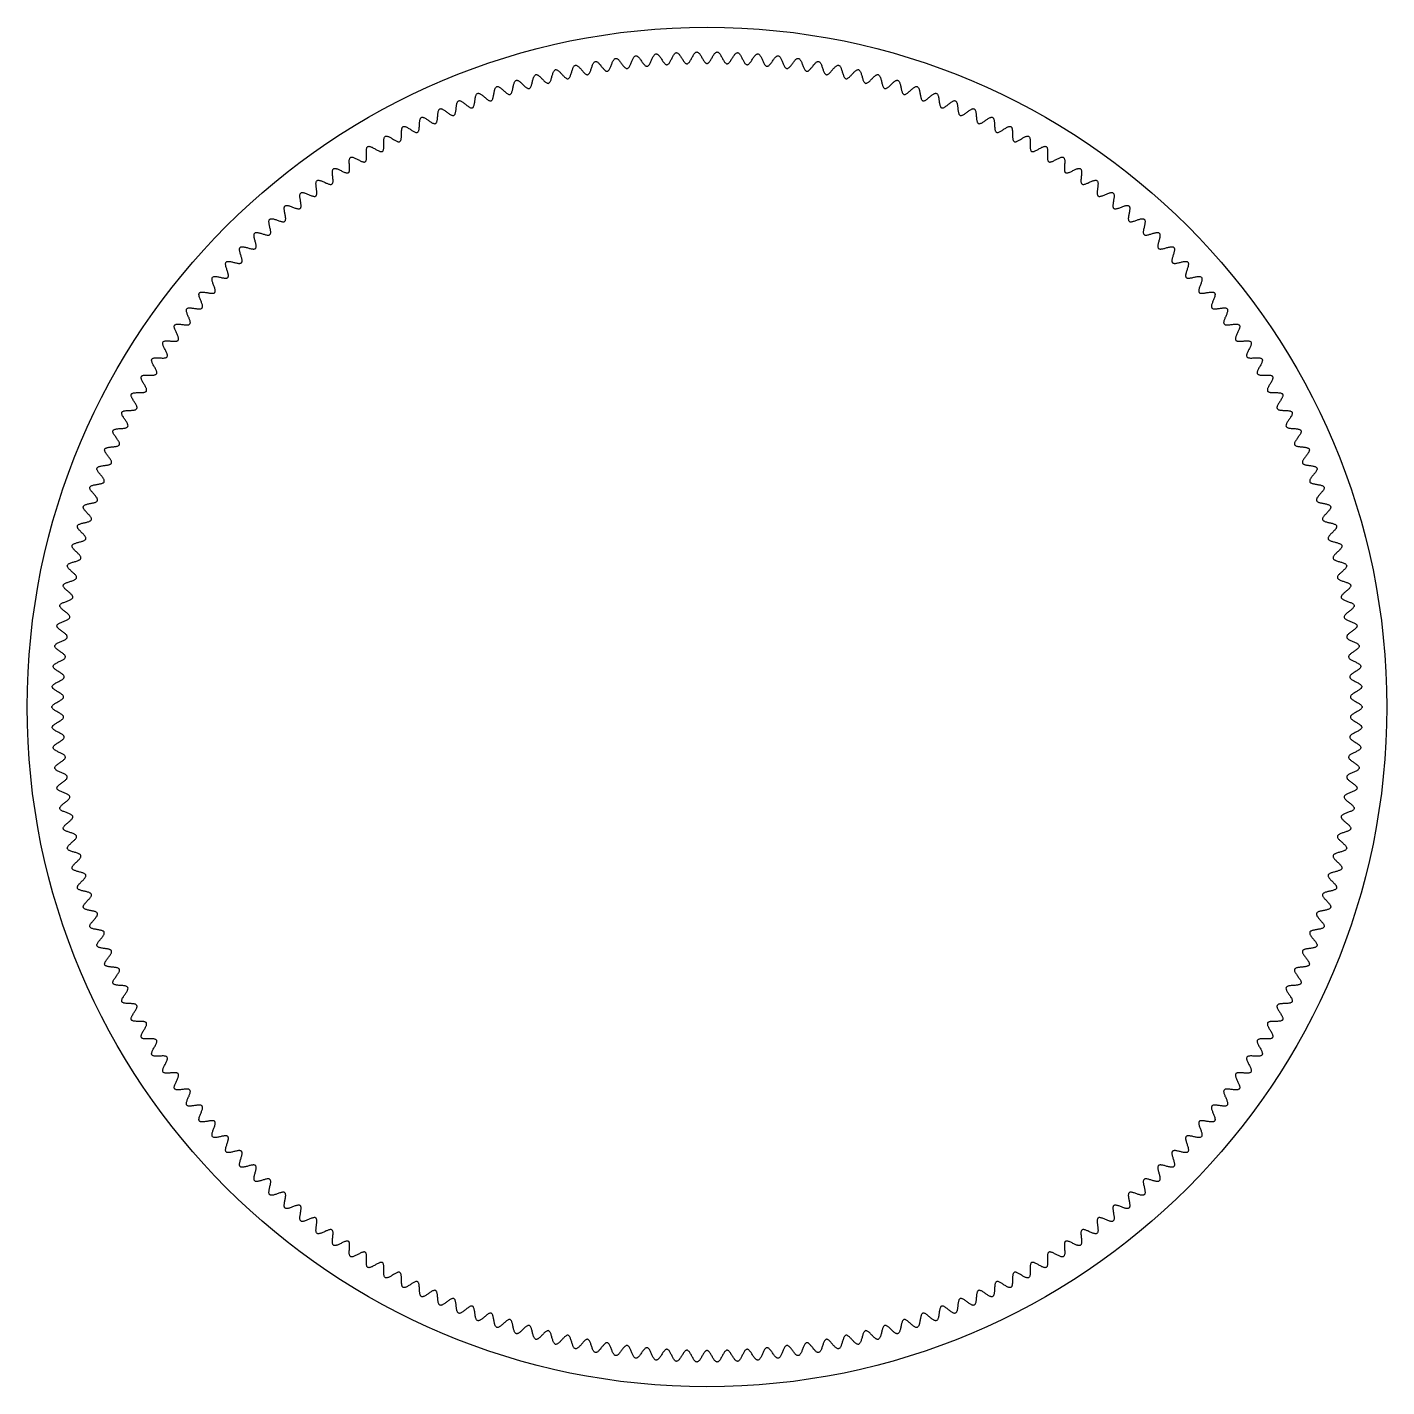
# Model space of a CAD drawing. Header units: millimetres. Extents: x -11 to 11, y -11 to 11.
import ezdxf

# ---------------------------------------------------------------- set-up
doc = ezdxf.new("R2010")
doc.units = ezdxf.units.MM

msp = doc.modelspace()

# ---------------------------------------------------------------- linework, layer by layer
at = {"color": 7, "linetype": 'Continuous', "lineweight": 25}
msp.add_circle((0, 0), 10.998, dxfattribs=at)
msp.add_open_spline([(10.598, 0), (10.598, 0.005), (10.595, 0.015), (10.585, 0.029), (10.569, 0.042), (10.55, 0.055), (10.528, 0.069), (10.504, 0.082), (10.48, 0.095), (10.457, 0.108), (10.438, 0.121), (10.422, 0.134), (10.412, 0.147), (10.408, 0.162), (10.412, 0.177), (10.422, 0.19), (10.436, 0.204), (10.456, 0.218), (10.478, 0.231), (10.501, 0.245), (10.525, 0.259), (10.547, 0.273), (10.566, 0.287), (10.58, 0.3), (10.59, 0.315), (10.594, 0.33), (10.589, 0.344), (10.579, 0.358), (10.563, 0.371), (10.543, 0.383), (10.52, 0.396), (10.496, 0.408), (10.472, 0.421), (10.449, 0.433), (10.429, 0.445), (10.413, 0.458), (10.402, 0.471), (10.398, 0.485), (10.401, 0.5), (10.411, 0.514), (10.425, 0.528), (10.444, 0.543), (10.465, 0.557), (10.488, 0.571), (10.512, 0.586), (10.533, 0.601), (10.552, 0.615), (10.566, 0.629), (10.575, 0.644), (10.578, 0.659), (10.573, 0.674), (10.562, 0.687), (10.546, 0.699), (10.526, 0.711), (10.503, 0.723), (10.478, 0.735), (10.454, 0.746), (10.43, 0.758), (10.41, 0.769), (10.394, 0.781), (10.383, 0.794), (10.378, 0.809), (10.38, 0.824), (10.39, 0.838), (10.404, 0.852), (10.422, 0.867), (10.443, 0.882), (10.466, 0.897), (10.488, 0.913), (10.509, 0.928), (10.527, 0.943), (10.541, 0.958), (10.55, 0.972), (10.553, 0.988), (10.547, 1.002), (10.536, 1.015), (10.52, 1.027), (10.499, 1.038), (10.475, 1.049), (10.45, 1.06), (10.425, 1.071), (10.402, 1.082), (10.381, 1.093), (10.365, 1.104), (10.353, 1.117), (10.348, 1.131), (10.35, 1.146), (10.358, 1.161), (10.372, 1.176), (10.39, 1.191), (10.41, 1.207), (10.433, 1.222), (10.455, 1.238), (10.475, 1.254), (10.493, 1.27), (10.506, 1.285), (10.515, 1.3), (10.517, 1.315), (10.511, 1.33), (10.499, 1.342), (10.483, 1.354), (10.462, 1.364), (10.438, 1.375), (10.412, 1.385), (10.387, 1.395), (10.363, 1.405), (10.342, 1.415), (10.325, 1.426), (10.313, 1.438), (10.307, 1.452), (10.309, 1.467), (10.317, 1.482), (10.331, 1.498), (10.348, 1.513), (10.368, 1.53), (10.39, 1.546), (10.411, 1.563), (10.431, 1.579), (10.448, 1.596), (10.461, 1.611), (10.469, 1.626), (10.471, 1.642), (10.465, 1.656), (10.452, 1.668), (10.435, 1.679), (10.414, 1.689), (10.39, 1.698), (10.364, 1.708), (10.339, 1.717), (10.314, 1.726), (10.293, 1.736), (10.276, 1.747), (10.264, 1.758), (10.257, 1.772), (10.259, 1.787), (10.266, 1.802), (10.279, 1.818), (10.296, 1.834), (10.315, 1.851), (10.336, 1.869), (10.358, 1.886), (10.377, 1.903), (10.394, 1.92), (10.406, 1.936), (10.414, 1.951), (10.415, 1.967), (10.408, 1.981), (10.396, 1.992), (10.378, 2.003), (10.357, 2.012), (10.332, 2.021), (10.306, 2.029), (10.28, 2.038), (10.256, 2.046), (10.234, 2.055), (10.217, 2.065), (10.204, 2.077), (10.197, 2.09), (10.198, 2.105), (10.205, 2.121), (10.217, 2.137), (10.234, 2.154), (10.253, 2.171), (10.273, 2.189), (10.294, 2.207), (10.313, 2.225), (10.329, 2.242), (10.341, 2.258), (10.348, 2.274), (10.349, 2.29), (10.342, 2.303), (10.329, 2.315), (10.311, 2.324), (10.289, 2.333), (10.264, 2.341), (10.238, 2.349), (10.212, 2.356), (10.187, 2.364), (10.165, 2.373), (10.148, 2.382), (10.134, 2.393), (10.127, 2.406), (10.128, 2.422), (10.134, 2.437), (10.146, 2.454), (10.162, 2.471), (10.18, 2.489), (10.2, 2.508), (10.22, 2.526), (10.239, 2.545), (10.254, 2.562), (10.266, 2.579), (10.272, 2.595), (10.272, 2.61), (10.265, 2.624), (10.252, 2.635), (10.234, 2.644), (10.211, 2.652), (10.187, 2.659), (10.16, 2.666), (10.134, 2.673), (10.109, 2.68), (10.087, 2.688), (10.069, 2.696), (10.055, 2.707), (10.047, 2.72), (10.047, 2.735), (10.054, 2.751), (10.065, 2.768), (10.08, 2.786), (10.098, 2.805), (10.117, 2.824), (10.137, 2.843), (10.155, 2.862), (10.17, 2.88), (10.181, 2.897), (10.187, 2.913), (10.186, 2.928), (10.178, 2.942), (10.165, 2.952), (10.146, 2.961), (10.124, 2.968), (10.099, 2.975), (10.072, 2.981), (10.046, 2.987), (10.02, 2.993), (9.998, 3), (9.98, 3.008), (9.966, 3.018), (9.958, 3.031), (9.957, 3.047), (9.963, 3.063), (9.974, 3.08), (9.988, 3.098), (10.006, 3.117), (10.025, 3.137), (10.043, 3.157), (10.061, 3.176), (10.075, 3.195), (10.086, 3.212), (10.091, 3.228), (10.09, 3.244), (10.082, 3.257), (10.068, 3.267), (10.049, 3.275), (10.027, 3.282), (10.001, 3.287), (9.975, 3.292), (9.948, 3.298), (9.922, 3.303), (9.9, 3.309), (9.881, 3.317), (9.867, 3.327), (9.859, 3.34), (9.858, 3.355), (9.863, 3.371), (9.873, 3.388), (9.887, 3.407), (9.904, 3.427), (9.922, 3.447), (9.94, 3.468), (9.957, 3.488), (9.971, 3.506), (9.981, 3.524), (9.986, 3.541), (9.984, 3.556), (9.976, 3.569), (9.961, 3.578), (9.943, 3.586), (9.92, 3.592), (9.894, 3.597), (9.867, 3.601), (9.84, 3.605), (9.815, 3.61), (9.792, 3.616), (9.773, 3.623), (9.759, 3.632), (9.75, 3.645), (9.749, 3.66), (9.754, 3.676), (9.763, 3.694), (9.777, 3.713), (9.793, 3.733), (9.81, 3.754), (9.828, 3.775), (9.844, 3.795), (9.857, 3.815), (9.866, 3.833), (9.871, 3.85), (9.869, 3.865), (9.86, 3.877), (9.845, 3.887), (9.826, 3.893), (9.803, 3.899), (9.778, 3.903), (9.751, 3.906), (9.724, 3.91), (9.698, 3.914), (9.675, 3.919), (9.656, 3.925), (9.641, 3.934), (9.632, 3.946), (9.63, 3.961), (9.635, 3.978), (9.643, 3.996), (9.656, 4.015), (9.672, 4.036), (9.689, 4.057), (9.706, 4.079), (9.721, 4.1), (9.734, 4.12), (9.742, 4.138), (9.746, 4.155), (9.744, 4.17), (9.735, 4.182), (9.72, 4.191), (9.7, 4.197), (9.677, 4.202), (9.652, 4.205), (9.624, 4.208), (9.597, 4.21), (9.572, 4.213), (9.549, 4.218), (9.529, 4.223), (9.514, 4.232), (9.505, 4.244), (9.502, 4.259), (9.506, 4.275), (9.515, 4.294), (9.527, 4.314), (9.542, 4.335), (9.558, 4.357), (9.574, 4.379), (9.589, 4.4), (9.601, 4.42), (9.609, 4.439), (9.612, 4.456), (9.61, 4.471), (9.6, 4.483), (9.585, 4.491), (9.565, 4.497), (9.542, 4.501), (9.516, 4.503), (9.489, 4.505), (9.462, 4.507), (9.436, 4.509), (9.413, 4.512), (9.393, 4.518), (9.378, 4.526), (9.368, 4.537), (9.365, 4.552), (9.369, 4.569), (9.376, 4.587), (9.388, 4.608), (9.402, 4.629), (9.418, 4.652), (9.433, 4.674), (9.447, 4.696), (9.459, 4.717), (9.466, 4.736), (9.469, 4.753), (9.466, 4.768), (9.456, 4.779), (9.44, 4.787), (9.421, 4.792), (9.397, 4.795), (9.372, 4.797), (9.344, 4.798), (9.317, 4.799), (9.291, 4.8), (9.268, 4.803), (9.248, 4.808), (9.233, 4.815), (9.223, 4.826), (9.219, 4.841), (9.222, 4.858), (9.229, 4.877), (9.24, 4.898), (9.254, 4.92), (9.269, 4.943), (9.283, 4.966), (9.297, 4.988), (9.307, 5.009), (9.314, 5.028), (9.317, 5.045), (9.313, 5.06), (9.303, 5.071), (9.287, 5.078), (9.267, 5.083), (9.244, 5.085), (9.218, 5.086), (9.191, 5.086), (9.163, 5.086), (9.137, 5.087), (9.114, 5.089), (9.094, 5.093), (9.079, 5.1), (9.068, 5.111), (9.064, 5.126), (9.066, 5.142), (9.073, 5.161), (9.083, 5.183), (9.096, 5.205), (9.11, 5.228), (9.124, 5.252), (9.137, 5.274), (9.147, 5.296), (9.154, 5.315), (9.155, 5.332), (9.151, 5.347), (9.14, 5.358), (9.125, 5.365), (9.105, 5.369), (9.081, 5.37), (9.055, 5.37), (9.028, 5.369), (9.001, 5.369), (8.975, 5.369), (8.951, 5.37), (8.932, 5.373), (8.916, 5.38), (8.905, 5.39), (8.9, 5.405), (8.902, 5.422), (8.908, 5.441), (8.918, 5.462), (8.93, 5.485), (8.943, 5.509), (8.957, 5.533), (8.969, 5.556), (8.978, 5.578), (8.984, 5.597), (8.985, 5.614), (8.981, 5.629), (8.969, 5.64), (8.953, 5.646), (8.933, 5.649), (8.91, 5.65), (8.884, 5.649), (8.857, 5.648), (8.829, 5.646), (8.803, 5.645), (8.78, 5.646), (8.76, 5.649), (8.744, 5.654), (8.733, 5.665), (8.728, 5.679), (8.729, 5.696), (8.735, 5.716), (8.744, 5.737), (8.755, 5.76), (8.768, 5.785), (8.78, 5.809), (8.792, 5.832), (8.8, 5.854), (8.805, 5.874), (8.806, 5.891), (8.801, 5.906), (8.79, 5.916), (8.773, 5.922), (8.753, 5.924), (8.73, 5.924), (8.704, 5.923), (8.677, 5.92), (8.649, 5.918), (8.624, 5.916), (8.6, 5.916), (8.58, 5.918), (8.564, 5.924), (8.552, 5.934), (8.547, 5.948), (8.548, 5.965), (8.553, 5.984), (8.561, 6.006), (8.572, 6.03), (8.584, 6.055), (8.595, 6.079), (8.606, 6.103), (8.614, 6.125), (8.618, 6.145), (8.619, 6.162), (8.613, 6.176), (8.601, 6.186), (8.585, 6.192), (8.565, 6.194), (8.541, 6.193), (8.515, 6.191), (8.488, 6.187), (8.461, 6.184), (8.435, 6.181), (8.412, 6.181), (8.392, 6.182), (8.376, 6.187), (8.364, 6.197), (8.358, 6.211), (8.358, 6.228), (8.362, 6.248), (8.37, 6.27), (8.38, 6.294), (8.391, 6.319), (8.402, 6.344), (8.412, 6.368), (8.419, 6.39), (8.423, 6.41), (8.423, 6.427), (8.417, 6.441), (8.405, 6.451), (8.388, 6.456), (8.368, 6.457), (8.345, 6.456), (8.319, 6.452), (8.292, 6.448), (8.265, 6.444), (8.239, 6.441), (8.216, 6.439), (8.196, 6.44), (8.179, 6.445), (8.167, 6.454), (8.161, 6.468), (8.16, 6.485), (8.164, 6.505), (8.171, 6.527), (8.18, 6.551), (8.19, 6.576), (8.201, 6.602), (8.21, 6.626), (8.216, 6.649), (8.22, 6.669), (8.219, 6.686), (8.213, 6.7), (8.2, 6.709), (8.183, 6.713), (8.163, 6.714), (8.14, 6.712), (8.114, 6.708), (8.087, 6.703), (8.06, 6.698), (8.035, 6.694), (8.012, 6.692), (7.991, 6.692), (7.975, 6.696), (7.962, 6.705), (7.956, 6.718), (7.955, 6.735), (7.958, 6.755), (7.964, 6.778), (7.972, 6.802), (7.982, 6.828), (7.992, 6.854), (8, 6.878), (8.006, 6.901), (8.008, 6.921), (8.007, 6.938), (8, 6.952), (7.987, 6.961), (7.971, 6.965), (7.95, 6.965), (7.927, 6.962), (7.902, 6.957), (7.875, 6.951), (7.848, 6.945), (7.823, 6.941), (7.8, 6.938), (7.779, 6.937), (7.763, 6.941), (7.75, 6.949), (7.743, 6.963), (7.742, 6.98), (7.744, 7), (7.749, 7.022), (7.757, 7.047), (7.766, 7.073), (7.774, 7.099), (7.782, 7.124), (7.787, 7.147), (7.789, 7.167), (7.787, 7.184), (7.78, 7.198), (7.767, 7.206), (7.75, 7.209), (7.73, 7.209), (7.707, 7.205), (7.681, 7.2), (7.655, 7.193), (7.628, 7.186), (7.603, 7.18), (7.58, 7.177), (7.56, 7.176), (7.543, 7.179), (7.53, 7.187), (7.523, 7.2), (7.521, 7.217), (7.522, 7.237), (7.527, 7.26), (7.534, 7.285), (7.542, 7.311), (7.55, 7.337), (7.557, 7.362), (7.561, 7.385), (7.563, 7.406), (7.56, 7.423), (7.553, 7.436), (7.539, 7.444), (7.522, 7.447), (7.502, 7.445), (7.479, 7.441), (7.454, 7.435), (7.427, 7.427), (7.401, 7.42), (7.376, 7.413), (7.353, 7.409), (7.333, 7.408), (7.316, 7.41), (7.303, 7.417), (7.295, 7.431), (7.293, 7.447), (7.294, 7.467), (7.298, 7.491), (7.304, 7.516), (7.311, 7.542), (7.318, 7.568), (7.324, 7.594), (7.328, 7.617), (7.329, 7.637), (7.326, 7.654), (7.318, 7.667), (7.304, 7.675), (7.287, 7.677), (7.267, 7.675), (7.244, 7.67), (7.219, 7.663), (7.193, 7.655), (7.167, 7.647), (7.142, 7.639), (7.119, 7.634), (7.099, 7.632), (7.082, 7.634), (7.069, 7.641), (7.061, 7.654), (7.057, 7.671), (7.058, 7.691), (7.061, 7.714), (7.067, 7.739), (7.073, 7.766), (7.079, 7.792), (7.084, 7.818), (7.087, 7.841), (7.088, 7.861), (7.084, 7.878), (7.076, 7.891), (7.062, 7.898), (7.045, 7.9), (7.025, 7.897), (7.002, 7.892), (6.977, 7.884), (6.951, 7.875), (6.926, 7.866), (6.901, 7.858), (6.878, 7.852), (6.858, 7.849), (6.841, 7.85), (6.828, 7.857), (6.819, 7.87), (6.816, 7.886), (6.815, 7.906), (6.818, 7.93), (6.823, 7.955), (6.828, 7.982), (6.833, 8.009), (6.838, 8.034), (6.84, 8.058), (6.84, 8.078), (6.836, 8.095), (6.827, 8.107), (6.813, 8.114), (6.796, 8.115), (6.776, 8.112), (6.753, 8.106), (6.729, 8.097), (6.703, 8.087), (6.678, 8.077), (6.653, 8.068), (6.631, 8.062), (6.611, 8.059), (6.594, 8.059), (6.58, 8.066), (6.571, 8.078), (6.567, 8.094), (6.566, 8.115), (6.568, 8.138), (6.572, 8.164), (6.576, 8.19), (6.581, 8.217), (6.585, 8.243), (6.586, 8.267), (6.585, 8.287), (6.581, 8.303), (6.571, 8.316), (6.557, 8.322), (6.54, 8.323), (6.52, 8.319), (6.498, 8.312), (6.473, 8.302), (6.448, 8.292), (6.423, 8.281), (6.399, 8.272), (6.377, 8.264), (6.357, 8.26), (6.34, 8.26), (6.326, 8.266), (6.317, 8.278), (6.312, 8.295), (6.311, 8.315), (6.312, 8.338), (6.315, 8.364), (6.319, 8.391), (6.322, 8.418), (6.325, 8.444), (6.326, 8.467), (6.324, 8.488), (6.319, 8.504), (6.31, 8.516), (6.295, 8.522), (6.278, 8.522), (6.258, 8.518), (6.236, 8.51), (6.212, 8.5), (6.187, 8.488), (6.163, 8.477), (6.139, 8.467), (6.117, 8.459), (6.097, 8.454), (6.08, 8.454), (6.066, 8.459), (6.056, 8.471), (6.051, 8.487), (6.049, 8.507), (6.049, 8.531), (6.052, 8.556), (6.055, 8.584), (6.057, 8.611), (6.059, 8.637), (6.06, 8.66), (6.057, 8.68), (6.052, 8.696), (6.042, 8.708), (6.027, 8.714), (6.01, 8.713), (5.99, 8.708), (5.968, 8.7), (5.945, 8.689), (5.92, 8.677), (5.896, 8.664), (5.872, 8.653), (5.851, 8.645), (5.831, 8.64), (5.814, 8.639), (5.8, 8.644), (5.79, 8.655), (5.784, 8.671), (5.782, 8.691), (5.781, 8.715), (5.783, 8.74), (5.785, 8.768), (5.787, 8.795), (5.788, 8.821), (5.787, 8.844), (5.784, 8.864), (5.778, 8.88), (5.768, 8.892), (5.753, 8.897), (5.736, 8.896), (5.717, 8.89), (5.695, 8.881), (5.672, 8.87), (5.648, 8.857), (5.624, 8.844), (5.601, 8.832), (5.579, 8.822), (5.56, 8.817), (5.543, 8.815), (5.528, 8.82), (5.518, 8.831), (5.512, 8.847), (5.508, 8.867), (5.507, 8.89), (5.508, 8.916), (5.509, 8.943), (5.51, 8.971), (5.511, 8.997), (5.509, 9.02), (5.506, 9.04), (5.499, 9.056), (5.489, 9.067), (5.474, 9.071), (5.457, 9.07), (5.437, 9.064), (5.416, 9.054), (5.393, 9.042), (5.369, 9.028), (5.346, 9.014), (5.323, 9.002), (5.302, 8.992), (5.283, 8.985), (5.266, 8.983), (5.251, 8.988), (5.24, 8.998), (5.234, 9.014), (5.23, 9.034), (5.228, 9.057), (5.228, 9.083), (5.228, 9.11), (5.229, 9.138), (5.228, 9.164), (5.226, 9.187), (5.222, 9.207), (5.215, 9.223), (5.204, 9.233), (5.189, 9.237), (5.172, 9.235), (5.153, 9.228), (5.132, 9.218), (5.109, 9.205), (5.086, 9.191), (5.063, 9.176), (5.041, 9.163), (5.02, 9.152), (5.001, 9.145), (4.984, 9.143), (4.969, 9.146), (4.958, 9.157), (4.951, 9.172), (4.947, 9.192), (4.944, 9.215), (4.943, 9.241), (4.943, 9.269), (4.942, 9.296), (4.941, 9.322), (4.938, 9.345), (4.933, 9.365), (4.926, 9.38), (4.914, 9.391), (4.899, 9.394), (4.882, 9.391), (4.863, 9.384), (4.843, 9.373), (4.821, 9.359), (4.798, 9.344), (4.775, 9.329), (4.753, 9.315), (4.733, 9.304), (4.714, 9.296), (4.697, 9.293), (4.682, 9.297), (4.671, 9.307), (4.663, 9.322), (4.658, 9.341), (4.655, 9.365), (4.653, 9.39), (4.652, 9.418), (4.651, 9.445), (4.648, 9.471), (4.645, 9.494), (4.64, 9.514), (4.632, 9.529), (4.62, 9.539), (4.605, 9.542), (4.588, 9.539), (4.569, 9.531), (4.549, 9.519), (4.527, 9.505), (4.505, 9.489), (4.483, 9.473), (4.461, 9.459), (4.441, 9.447), (4.423, 9.439), (4.406, 9.435), (4.391, 9.438), (4.379, 9.447), (4.371, 9.462), (4.366, 9.482), (4.362, 9.505), (4.359, 9.531), (4.357, 9.558), (4.355, 9.585), (4.352, 9.611), (4.348, 9.634), (4.341, 9.653), (4.333, 9.668), (4.321, 9.678), (4.306, 9.681), (4.289, 9.677), (4.27, 9.668), (4.25, 9.656), (4.229, 9.641), (4.208, 9.624), (4.186, 9.608), (4.165, 9.593), (4.145, 9.58), (4.127, 9.572), (4.11, 9.567), (4.095, 9.57), (4.083, 9.579), (4.075, 9.594), (4.069, 9.613), (4.064, 9.636), (4.06, 9.662), (4.057, 9.689), (4.054, 9.716), (4.051, 9.742), (4.046, 9.765), (4.039, 9.784), (4.03, 9.798), (4.018, 9.808), (4.003, 9.81), (3.986, 9.806), (3.968, 9.797), (3.948, 9.784), (3.927, 9.768), (3.906, 9.751), (3.885, 9.733), (3.865, 9.718), (3.845, 9.704), (3.827, 9.695), (3.811, 9.691), (3.796, 9.692), (3.783, 9.701), (3.774, 9.716), (3.768, 9.735), (3.762, 9.758), (3.758, 9.783), (3.754, 9.81), (3.75, 9.837), (3.746, 9.863), (3.74, 9.886), (3.733, 9.905), (3.724, 9.919), (3.711, 9.928), (3.696, 9.93), (3.679, 9.925), (3.661, 9.915), (3.642, 9.902), (3.622, 9.885), (3.601, 9.867), (3.58, 9.85), (3.56, 9.833), (3.542, 9.819), (3.524, 9.81), (3.508, 9.805), (3.492, 9.806), (3.48, 9.814), (3.47, 9.829), (3.463, 9.847), (3.457, 9.87), (3.452, 9.895), (3.447, 9.922), (3.443, 9.949), (3.437, 9.975), (3.431, 9.997), (3.423, 10.016), (3.413, 10.03), (3.4, 10.039), (3.385, 10.04), (3.369, 10.034), (3.351, 10.024), (3.332, 10.01), (3.313, 9.993), (3.292, 9.975), (3.272, 9.956), (3.253, 9.939), (3.234, 9.925), (3.217, 9.914), (3.201, 9.909), (3.186, 9.91), (3.173, 9.918), (3.163, 9.932), (3.155, 9.95), (3.148, 9.973), (3.142, 9.998), (3.137, 10.025), (3.131, 10.051), (3.125, 10.077), (3.118, 10.099), (3.11, 10.118), (3.1, 10.131), (3.087, 10.139), (3.071, 10.14), (3.055, 10.134), (3.038, 10.124), (3.019, 10.109), (3, 10.091), (2.981, 10.072), (2.961, 10.053), (2.942, 10.035), (2.924, 10.021), (2.907, 10.01), (2.891, 10.004), (2.876, 10.004), (2.863, 10.012), (2.853, 10.025), (2.844, 10.044), (2.837, 10.066), (2.83, 10.091), (2.824, 10.117), (2.817, 10.144), (2.81, 10.169), (2.803, 10.191), (2.794, 10.209), (2.783, 10.223), (2.77, 10.231), (2.754, 10.231), (2.738, 10.224), (2.721, 10.213), (2.703, 10.198), (2.685, 10.18), (2.666, 10.16), (2.647, 10.14), (2.629, 10.122), (2.611, 10.107), (2.595, 10.095), (2.579, 10.089), (2.564, 10.089), (2.55, 10.096), (2.54, 10.109), (2.53, 10.127), (2.522, 10.149), (2.515, 10.174), (2.508, 10.2), (2.5, 10.227), (2.493, 10.251), (2.484, 10.273), (2.475, 10.291), (2.464, 10.304), (2.45, 10.312), (2.435, 10.311), (2.419, 10.305), (2.402, 10.293), (2.385, 10.277), (2.367, 10.258), (2.349, 10.238), (2.33, 10.218), (2.313, 10.199), (2.296, 10.183), (2.279, 10.171), (2.264, 10.164), (2.249, 10.163), (2.235, 10.17), (2.224, 10.183), (2.214, 10.201), (2.205, 10.223), (2.197, 10.247), (2.189, 10.273), (2.181, 10.299), (2.173, 10.324), (2.164, 10.346), (2.154, 10.363), (2.142, 10.376), (2.128, 10.383), (2.113, 10.382), (2.097, 10.375), (2.081, 10.363), (2.064, 10.346), (2.047, 10.327), (2.029, 10.306), (2.012, 10.285), (1.994, 10.266), (1.978, 10.249), (1.962, 10.237), (1.947, 10.23), (1.931, 10.228), (1.918, 10.235), (1.906, 10.248), (1.896, 10.265), (1.886, 10.286), (1.877, 10.311), (1.869, 10.336), (1.86, 10.362), (1.851, 10.387), (1.841, 10.408), (1.83, 10.425), (1.818, 10.438), (1.804, 10.444), (1.789, 10.443), (1.774, 10.435), (1.758, 10.422), (1.741, 10.405), (1.725, 10.386), (1.708, 10.364), (1.691, 10.343), (1.674, 10.323), (1.658, 10.306), (1.643, 10.293), (1.628, 10.285), (1.612, 10.284), (1.598, 10.29), (1.587, 10.302), (1.576, 10.319), (1.566, 10.34), (1.556, 10.364), (1.546, 10.39), (1.537, 10.415), (1.527, 10.439), (1.516, 10.46), (1.505, 10.477), (1.493, 10.489), (1.479, 10.495), (1.463, 10.493), (1.448, 10.485), (1.433, 10.472), (1.417, 10.455), (1.401, 10.434), (1.385, 10.412), (1.368, 10.39), (1.352, 10.37), (1.337, 10.353), (1.322, 10.339), (1.307, 10.331), (1.292, 10.329), (1.278, 10.334), (1.265, 10.346), (1.254, 10.363), (1.243, 10.384), (1.233, 10.407), (1.222, 10.433), (1.212, 10.458), (1.201, 10.482), (1.19, 10.502), (1.179, 10.519), (1.166, 10.531), (1.152, 10.536), (1.136, 10.534), (1.121, 10.525), (1.106, 10.511), (1.091, 10.494), (1.076, 10.473), (1.06, 10.45), (1.044, 10.428), (1.029, 10.407), (1.014, 10.389), (0.999, 10.375), (0.985, 10.366), (0.97, 10.364), (0.956, 10.369), (0.943, 10.381), (0.931, 10.397), (0.92, 10.417), (0.909, 10.441), (0.897, 10.466), (0.886, 10.491), (0.875, 10.514), (0.863, 10.534), (0.851, 10.55), (0.838, 10.562), (0.823, 10.567), (0.808, 10.564), (0.794, 10.555), (0.779, 10.541), (0.764, 10.522), (0.749, 10.501), (0.735, 10.478), (0.72, 10.455), (0.705, 10.434), (0.691, 10.416), (0.676, 10.401), (0.662, 10.392), (0.647, 10.389), (0.633, 10.394), (0.62, 10.405), (0.607, 10.421), (0.595, 10.441), (0.583, 10.464), (0.571, 10.488), (0.56, 10.513), (0.547, 10.536), (0.535, 10.556), (0.522, 10.572), (0.509, 10.583), (0.494, 10.587), (0.479, 10.584), (0.465, 10.574), (0.451, 10.56), (0.437, 10.541), (0.423, 10.519), (0.408, 10.496), (0.394, 10.473), (0.38, 10.451), (0.366, 10.432), (0.353, 10.417), (0.339, 10.408), (0.324, 10.404), (0.309, 10.409), (0.296, 10.419), (0.283, 10.435), (0.27, 10.454), (0.258, 10.477), (0.245, 10.501), (0.232, 10.525), (0.219, 10.548), (0.207, 10.568), (0.193, 10.583), (0.18, 10.593), (0.165, 10.598), (0.15, 10.594), (0.136, 10.584), (0.122, 10.569), (0.109, 10.55), (0.095, 10.527), (0.082, 10.504), (0.068, 10.48), (0.055, 10.458), (0.042, 10.438), (0.028, 10.423), (0.015, 10.413), (0, 10.409), (-0.015, 10.413), (-0.028, 10.423), (-0.042, 10.438), (-0.055, 10.458), (-0.068, 10.48), (-0.082, 10.504), (-0.095, 10.527), (-0.109, 10.55), (-0.122, 10.569), (-0.136, 10.584), (-0.15, 10.594), (-0.165, 10.598), (-0.18, 10.593), (-0.193, 10.583), (-0.207, 10.568), (-0.219, 10.548), (-0.232, 10.525), (-0.245, 10.501), (-0.258, 10.477), (-0.27, 10.454), (-0.283, 10.435), (-0.296, 10.419), (-0.309, 10.409), (-0.324, 10.404), (-0.339, 10.408), (-0.353, 10.417), (-0.366, 10.432), (-0.38, 10.451), (-0.394, 10.473), (-0.408, 10.496), (-0.423, 10.519), (-0.437, 10.541), (-0.451, 10.56), (-0.465, 10.574), (-0.479, 10.584), (-0.494, 10.587), (-0.509, 10.583), (-0.522, 10.572), (-0.535, 10.556), (-0.547, 10.536), (-0.56, 10.513), (-0.571, 10.488), (-0.583, 10.464), (-0.595, 10.441), (-0.607, 10.421), (-0.62, 10.405), (-0.633, 10.394), (-0.647, 10.389), (-0.662, 10.392), (-0.676, 10.401), (-0.691, 10.416), (-0.705, 10.434), (-0.72, 10.455), (-0.735, 10.478), (-0.749, 10.501), (-0.764, 10.522), (-0.779, 10.541), (-0.794, 10.555), (-0.808, 10.564), (-0.823, 10.567), (-0.838, 10.562), (-0.851, 10.55), (-0.863, 10.534), (-0.875, 10.514), (-0.886, 10.491), (-0.897, 10.466), (-0.909, 10.441), (-0.92, 10.417), (-0.931, 10.397), (-0.943, 10.381), (-0.956, 10.369), (-0.97, 10.364), (-0.985, 10.366), (-0.999, 10.375), (-1.014, 10.389), (-1.029, 10.407), (-1.044, 10.428), (-1.06, 10.45), (-1.076, 10.473), (-1.091, 10.494), (-1.106, 10.511), (-1.121, 10.525), (-1.136, 10.534), (-1.152, 10.536), (-1.166, 10.531), (-1.179, 10.519), (-1.19, 10.502), (-1.201, 10.482), (-1.212, 10.458), (-1.222, 10.433), (-1.233, 10.407), (-1.243, 10.384), (-1.254, 10.363), (-1.265, 10.346), (-1.278, 10.334), (-1.292, 10.329), (-1.307, 10.331), (-1.322, 10.339), (-1.337, 10.353), (-1.352, 10.37), (-1.368, 10.39), (-1.385, 10.412), (-1.401, 10.434), (-1.417, 10.455), (-1.433, 10.472), (-1.448, 10.485), (-1.463, 10.493), (-1.479, 10.495), (-1.493, 10.489), (-1.505, 10.477), (-1.516, 10.46), (-1.527, 10.439), (-1.537, 10.415), (-1.546, 10.39), (-1.556, 10.364), (-1.566, 10.34), (-1.576, 10.319), (-1.587, 10.302), (-1.598, 10.29), (-1.612, 10.284), (-1.628, 10.285), (-1.643, 10.293), (-1.658, 10.306), (-1.674, 10.323), (-1.691, 10.343), (-1.708, 10.364), (-1.725, 10.386), (-1.741, 10.405), (-1.758, 10.422), (-1.774, 10.435), (-1.789, 10.443), (-1.804, 10.444), (-1.818, 10.438), (-1.83, 10.425), (-1.841, 10.408), (-1.851, 10.387), (-1.86, 10.362), (-1.869, 10.336), (-1.877, 10.311), (-1.886, 10.286), (-1.896, 10.265), (-1.906, 10.248), (-1.918, 10.235), (-1.931, 10.228), (-1.947, 10.23), (-1.962, 10.237), (-1.978, 10.249), (-1.994, 10.266), (-2.012, 10.285), (-2.029, 10.306), (-2.047, 10.327), (-2.064, 10.346), (-2.081, 10.363), (-2.097, 10.375), (-2.113, 10.382), (-2.128, 10.383), (-2.142, 10.376), (-2.154, 10.363), (-2.164, 10.346), (-2.173, 10.324), (-2.181, 10.299), (-2.189, 10.273), (-2.197, 10.247), (-2.205, 10.223), (-2.214, 10.201), (-2.224, 10.183), (-2.235, 10.17), (-2.249, 10.163), (-2.264, 10.164), (-2.279, 10.171), (-2.296, 10.183), (-2.313, 10.199), (-2.33, 10.218), (-2.349, 10.238), (-2.367, 10.258), (-2.385, 10.277), (-2.402, 10.293), (-2.419, 10.305), (-2.435, 10.311), (-2.45, 10.312), (-2.464, 10.304), (-2.475, 10.291), (-2.484, 10.273), (-2.493, 10.251), (-2.5, 10.227), (-2.508, 10.2), (-2.515, 10.174), (-2.522, 10.149), (-2.53, 10.127), (-2.54, 10.109), (-2.55, 10.096), (-2.564, 10.089), (-2.579, 10.089), (-2.595, 10.095), (-2.611, 10.107), (-2.629, 10.122), (-2.647, 10.14), (-2.666, 10.16), (-2.685, 10.18), (-2.703, 10.198), (-2.721, 10.213), (-2.738, 10.224), (-2.754, 10.231), (-2.77, 10.231), (-2.783, 10.223), (-2.794, 10.209), (-2.803, 10.191), (-2.81, 10.169), (-2.817, 10.144), (-2.824, 10.117), (-2.83, 10.091), (-2.837, 10.066), (-2.844, 10.044), (-2.853, 10.025), (-2.863, 10.012), (-2.876, 10.004), (-2.891, 10.004), (-2.907, 10.01), (-2.924, 10.021), (-2.942, 10.035), (-2.961, 10.053), (-2.981, 10.072), (-3, 10.091), (-3.019, 10.109), (-3.038, 10.124), (-3.055, 10.134), (-3.071, 10.14), (-3.087, 10.139), (-3.1, 10.131), (-3.11, 10.118), (-3.118, 10.099), (-3.125, 10.077), (-3.131, 10.051), (-3.137, 10.025), (-3.142, 9.998), (-3.148, 9.973), (-3.155, 9.95), (-3.163, 9.932), (-3.173, 9.918), (-3.186, 9.91), (-3.201, 9.909), (-3.217, 9.914), (-3.234, 9.925), (-3.253, 9.939), (-3.272, 9.956), (-3.292, 9.975), (-3.313, 9.993), (-3.332, 10.01), (-3.351, 10.024), (-3.369, 10.034), (-3.385, 10.04), (-3.4, 10.039), (-3.413, 10.03), (-3.423, 10.016), (-3.431, 9.997), (-3.437, 9.975), (-3.443, 9.949), (-3.447, 9.922), (-3.452, 9.895), (-3.457, 9.87), (-3.463, 9.847), (-3.47, 9.829), (-3.48, 9.814), (-3.492, 9.806), (-3.508, 9.805), (-3.524, 9.81), (-3.542, 9.819), (-3.56, 9.833), (-3.58, 9.85), (-3.601, 9.867), (-3.622, 9.885), (-3.642, 9.902), (-3.661, 9.915), (-3.679, 9.925), (-3.696, 9.93), (-3.711, 9.928), (-3.724, 9.919), (-3.733, 9.905), (-3.74, 9.886), (-3.746, 9.863), (-3.75, 9.837), (-3.754, 9.81), (-3.758, 9.783), (-3.762, 9.758), (-3.768, 9.735), (-3.774, 9.716), (-3.783, 9.701), (-3.796, 9.692), (-3.811, 9.691), (-3.827, 9.695), (-3.845, 9.704), (-3.865, 9.718), (-3.885, 9.733), (-3.906, 9.751), (-3.927, 9.768), (-3.948, 9.784), (-3.968, 9.797), (-3.986, 9.806), (-4.003, 9.81), (-4.018, 9.808), (-4.03, 9.798), (-4.039, 9.784), (-4.046, 9.765), (-4.051, 9.742), (-4.054, 9.716), (-4.057, 9.689), (-4.06, 9.662), (-4.064, 9.636), (-4.069, 9.613), (-4.075, 9.594), (-4.083, 9.579), (-4.095, 9.57), (-4.11, 9.567), (-4.127, 9.572), (-4.145, 9.58), (-4.165, 9.593), (-4.186, 9.608), (-4.208, 9.624), (-4.229, 9.641), (-4.25, 9.656), (-4.27, 9.668), (-4.289, 9.677), (-4.306, 9.681), (-4.321, 9.678), (-4.333, 9.668), (-4.341, 9.653), (-4.348, 9.634), (-4.352, 9.611), (-4.355, 9.585), (-4.357, 9.558), (-4.359, 9.531), (-4.362, 9.505), (-4.366, 9.482), (-4.371, 9.462), (-4.379, 9.447), (-4.391, 9.438), (-4.406, 9.435), (-4.423, 9.439), (-4.441, 9.447), (-4.461, 9.459), (-4.483, 9.473), (-4.505, 9.489), (-4.527, 9.505), (-4.549, 9.519), (-4.569, 9.531), (-4.588, 9.539), (-4.605, 9.542), (-4.62, 9.539), (-4.632, 9.529), (-4.64, 9.514), (-4.645, 9.494), (-4.648, 9.471), (-4.651, 9.445), (-4.652, 9.418), (-4.653, 9.39), (-4.655, 9.365), (-4.658, 9.341), (-4.663, 9.322), (-4.671, 9.307), (-4.682, 9.297), (-4.697, 9.293), (-4.714, 9.296), (-4.733, 9.304), (-4.753, 9.315), (-4.775, 9.329), (-4.798, 9.344), (-4.821, 9.359), (-4.843, 9.373), (-4.863, 9.384), (-4.882, 9.391), (-4.899, 9.394), (-4.914, 9.391), (-4.926, 9.38), (-4.933, 9.365), (-4.938, 9.345), (-4.941, 9.322), (-4.942, 9.296), (-4.943, 9.269), (-4.943, 9.241), (-4.944, 9.215), (-4.947, 9.192), (-4.951, 9.172), (-4.958, 9.157), (-4.969, 9.146), (-4.984, 9.143), (-5.001, 9.145), (-5.02, 9.152), (-5.041, 9.163), (-5.063, 9.176), (-5.086, 9.191), (-5.109, 9.205), (-5.132, 9.218), (-5.153, 9.228), (-5.172, 9.235), (-5.189, 9.237), (-5.204, 9.233), (-5.215, 9.223), (-5.222, 9.207), (-5.226, 9.187), (-5.228, 9.164), (-5.229, 9.138), (-5.228, 9.11), (-5.228, 9.083), (-5.228, 9.057), (-5.23, 9.034), (-5.234, 9.014), (-5.24, 8.998), (-5.251, 8.988), (-5.266, 8.983), (-5.283, 8.985), (-5.302, 8.992), (-5.323, 9.002), (-5.346, 9.014), (-5.369, 9.028), (-5.393, 9.042), (-5.416, 9.054), (-5.437, 9.064), (-5.457, 9.07), (-5.474, 9.071), (-5.489, 9.067), (-5.499, 9.056), (-5.506, 9.04), (-5.509, 9.02), (-5.511, 8.997), (-5.51, 8.971), (-5.509, 8.943), (-5.508, 8.916), (-5.507, 8.89), (-5.508, 8.867), (-5.512, 8.847), (-5.518, 8.831), (-5.528, 8.82), (-5.543, 8.815), (-5.56, 8.817), (-5.579, 8.822), (-5.601, 8.832), (-5.624, 8.844), (-5.648, 8.857), (-5.672, 8.87), (-5.695, 8.881), (-5.717, 8.89), (-5.736, 8.896), (-5.753, 8.897), (-5.768, 8.892), (-5.778, 8.88), (-5.784, 8.864), (-5.787, 8.844), (-5.788, 8.821), (-5.787, 8.795), (-5.785, 8.768), (-5.783, 8.74), (-5.781, 8.715), (-5.782, 8.691), (-5.784, 8.671), (-5.79, 8.655), (-5.8, 8.644), (-5.814, 8.639), (-5.831, 8.64), (-5.851, 8.645), (-5.872, 8.653), (-5.896, 8.664), (-5.92, 8.677), (-5.945, 8.689), (-5.968, 8.7), (-5.99, 8.708), (-6.01, 8.713), (-6.027, 8.714), (-6.042, 8.708), (-6.052, 8.696), (-6.057, 8.68), (-6.06, 8.66), (-6.059, 8.637), (-6.057, 8.611), (-6.055, 8.584), (-6.052, 8.556), (-6.049, 8.531), (-6.049, 8.507), (-6.051, 8.487), (-6.056, 8.471), (-6.066, 8.459), (-6.08, 8.454), (-6.097, 8.454), (-6.117, 8.459), (-6.139, 8.467), (-6.163, 8.477), (-6.187, 8.488), (-6.212, 8.5), (-6.236, 8.51), (-6.258, 8.518), (-6.278, 8.522), (-6.295, 8.522), (-6.31, 8.516), (-6.319, 8.504), (-6.324, 8.488), (-6.326, 8.467), (-6.325, 8.444), (-6.322, 8.418), (-6.319, 8.391), (-6.315, 8.364), (-6.312, 8.338), (-6.311, 8.315), (-6.312, 8.295), (-6.317, 8.278), (-6.326, 8.266), (-6.34, 8.26), (-6.357, 8.26), (-6.377, 8.264), (-6.399, 8.272), (-6.423, 8.281), (-6.448, 8.292), (-6.473, 8.302), (-6.498, 8.312), (-6.52, 8.319), (-6.54, 8.323), (-6.557, 8.322), (-6.571, 8.316), (-6.581, 8.303), (-6.585, 8.287), (-6.586, 8.267), (-6.585, 8.243), (-6.581, 8.217), (-6.576, 8.19), (-6.572, 8.164), (-6.568, 8.138), (-6.566, 8.115), (-6.567, 8.094), (-6.571, 8.078), (-6.58, 8.066), (-6.594, 8.059), (-6.611, 8.059), (-6.631, 8.062), (-6.653, 8.068), (-6.678, 8.077), (-6.703, 8.087), (-6.729, 8.097), (-6.753, 8.106), (-6.776, 8.112), (-6.796, 8.115), (-6.813, 8.114), (-6.827, 8.107), (-6.836, 8.095), (-6.84, 8.078), (-6.84, 8.058), (-6.838, 8.034), (-6.833, 8.009), (-6.828, 7.982), (-6.823, 7.955), (-6.818, 7.93), (-6.815, 7.906), (-6.816, 7.886), (-6.819, 7.87), (-6.828, 7.857), (-6.841, 7.85), (-6.858, 7.849), (-6.878, 7.852), (-6.901, 7.858), (-6.926, 7.866), (-6.951, 7.875), (-6.977, 7.884), (-7.002, 7.892), (-7.025, 7.897), (-7.045, 7.9), (-7.062, 7.898), (-7.076, 7.891), (-7.084, 7.878), (-7.088, 7.861), (-7.087, 7.841), (-7.084, 7.818), (-7.079, 7.792), (-7.073, 7.766), (-7.067, 7.739), (-7.061, 7.714), (-7.058, 7.691), (-7.057, 7.671), (-7.061, 7.654), (-7.069, 7.641), (-7.082, 7.634), (-7.099, 7.632), (-7.119, 7.634), (-7.142, 7.639), (-7.167, 7.647), (-7.193, 7.655), (-7.219, 7.663), (-7.244, 7.67), (-7.267, 7.675), (-7.287, 7.677), (-7.304, 7.675), (-7.318, 7.667), (-7.326, 7.654), (-7.329, 7.637), (-7.328, 7.617), (-7.324, 7.594), (-7.318, 7.568), (-7.311, 7.542), (-7.304, 7.516), (-7.298, 7.491), (-7.294, 7.467), (-7.293, 7.447), (-7.295, 7.431), (-7.303, 7.417), (-7.316, 7.41), (-7.333, 7.408), (-7.353, 7.409), (-7.376, 7.413), (-7.401, 7.42), (-7.427, 7.427), (-7.454, 7.435), (-7.479, 7.441), (-7.502, 7.445), (-7.522, 7.447), (-7.539, 7.444), (-7.553, 7.436), (-7.56, 7.423), (-7.563, 7.406), (-7.561, 7.385), (-7.557, 7.362), (-7.55, 7.337), (-7.542, 7.311), (-7.534, 7.285), (-7.527, 7.26), (-7.522, 7.237), (-7.521, 7.217), (-7.523, 7.2), (-7.53, 7.187), (-7.543, 7.179), (-7.56, 7.176), (-7.58, 7.177), (-7.603, 7.18), (-7.628, 7.186), (-7.655, 7.193), (-7.681, 7.2), (-7.707, 7.205), (-7.73, 7.209), (-7.75, 7.209), (-7.767, 7.206), (-7.78, 7.198), (-7.787, 7.184), (-7.789, 7.167), (-7.787, 7.147), (-7.782, 7.124), (-7.774, 7.099), (-7.766, 7.073), (-7.757, 7.047), (-7.749, 7.022), (-7.744, 7), (-7.742, 6.98), (-7.743, 6.963), (-7.75, 6.949), (-7.763, 6.941), (-7.779, 6.937), (-7.8, 6.938), (-7.823, 6.941), (-7.848, 6.945), (-7.875, 6.951), (-7.902, 6.957), (-7.927, 6.962), (-7.95, 6.965), (-7.971, 6.965), (-7.987, 6.961), (-8, 6.952), (-8.007, 6.938), (-8.008, 6.921), (-8.006, 6.901), (-8, 6.878), (-7.992, 6.854), (-7.982, 6.828), (-7.972, 6.802), (-7.964, 6.778), (-7.958, 6.755), (-7.955, 6.735), (-7.956, 6.718), (-7.962, 6.705), (-7.975, 6.696), (-7.991, 6.692), (-8.012, 6.692), (-8.035, 6.694), (-8.06, 6.698), (-8.087, 6.703), (-8.114, 6.708), (-8.14, 6.712), (-8.163, 6.714), (-8.183, 6.713), (-8.2, 6.709), (-8.213, 6.7), (-8.219, 6.686), (-8.22, 6.669), (-8.216, 6.649), (-8.21, 6.626), (-8.201, 6.602), (-8.19, 6.576), (-8.18, 6.551), (-8.171, 6.527), (-8.164, 6.505), (-8.16, 6.485), (-8.161, 6.468), (-8.167, 6.454), (-8.179, 6.445), (-8.196, 6.44), (-8.216, 6.439), (-8.239, 6.441), (-8.265, 6.444), (-8.292, 6.448), (-8.319, 6.452), (-8.345, 6.456), (-8.368, 6.457), (-8.388, 6.456), (-8.405, 6.451), (-8.417, 6.441), (-8.423, 6.427), (-8.423, 6.41), (-8.419, 6.39), (-8.412, 6.368), (-8.402, 6.344), (-8.391, 6.319), (-8.38, 6.294), (-8.37, 6.27), (-8.362, 6.248), (-8.358, 6.228), (-8.358, 6.211), (-8.364, 6.197), (-8.376, 6.187), (-8.392, 6.182), (-8.412, 6.181), (-8.435, 6.181), (-8.461, 6.184), (-8.488, 6.187), (-8.515, 6.191), (-8.541, 6.193), (-8.565, 6.194), (-8.585, 6.192), (-8.601, 6.186), (-8.613, 6.176), (-8.619, 6.162), (-8.618, 6.145), (-8.614, 6.125), (-8.606, 6.103), (-8.595, 6.079), (-8.584, 6.055), (-8.572, 6.03), (-8.561, 6.006), (-8.553, 5.984), (-8.548, 5.965), (-8.547, 5.948), (-8.552, 5.934), (-8.564, 5.924), (-8.58, 5.918), (-8.6, 5.916), (-8.624, 5.916), (-8.649, 5.918), (-8.677, 5.92), (-8.704, 5.923), (-8.73, 5.924), (-8.753, 5.924), (-8.773, 5.922), (-8.79, 5.916), (-8.801, 5.906), (-8.806, 5.891), (-8.805, 5.874), (-8.8, 5.854), (-8.792, 5.832), (-8.78, 5.809), (-8.768, 5.785), (-8.755, 5.76), (-8.744, 5.737), (-8.735, 5.716), (-8.729, 5.696), (-8.728, 5.679), (-8.733, 5.665), (-8.744, 5.654), (-8.76, 5.649), (-8.78, 5.646), (-8.803, 5.645), (-8.829, 5.646), (-8.857, 5.648), (-8.884, 5.649), (-8.91, 5.65), (-8.933, 5.649), (-8.953, 5.646), (-8.969, 5.64), (-8.981, 5.629), (-8.985, 5.614), (-8.984, 5.597), (-8.978, 5.578), (-8.969, 5.556), (-8.957, 5.533), (-8.943, 5.509), (-8.93, 5.485), (-8.918, 5.462), (-8.908, 5.441), (-8.902, 5.422), (-8.9, 5.405), (-8.905, 5.39), (-8.916, 5.38), (-8.932, 5.373), (-8.951, 5.37), (-8.975, 5.369), (-9.001, 5.369), (-9.028, 5.369), (-9.055, 5.37), (-9.081, 5.37), (-9.105, 5.369), (-9.125, 5.365), (-9.14, 5.358), (-9.151, 5.347), (-9.155, 5.332), (-9.154, 5.315), (-9.147, 5.296), (-9.137, 5.274), (-9.124, 5.252), (-9.11, 5.228), (-9.096, 5.205), (-9.083, 5.183), (-9.073, 5.161), (-9.066, 5.142), (-9.064, 5.126), (-9.068, 5.111), (-9.079, 5.1), (-9.094, 5.093), (-9.114, 5.089), (-9.137, 5.087), (-9.163, 5.086), (-9.191, 5.086), (-9.218, 5.086), (-9.244, 5.085), (-9.267, 5.083), (-9.287, 5.078), (-9.303, 5.071), (-9.313, 5.06), (-9.317, 5.045), (-9.314, 5.028), (-9.307, 5.009), (-9.297, 4.988), (-9.283, 4.966), (-9.269, 4.943), (-9.254, 4.92), (-9.24, 4.898), (-9.229, 4.877), (-9.222, 4.858), (-9.219, 4.841), (-9.223, 4.826), (-9.233, 4.815), (-9.248, 4.808), (-9.268, 4.803), (-9.291, 4.8), (-9.317, 4.799), (-9.344, 4.798), (-9.372, 4.797), (-9.397, 4.795), (-9.421, 4.792), (-9.44, 4.787), (-9.456, 4.779), (-9.466, 4.768), (-9.469, 4.753), (-9.466, 4.736), (-9.459, 4.717), (-9.447, 4.696), (-9.433, 4.674), (-9.418, 4.652), (-9.402, 4.629), (-9.388, 4.608), (-9.376, 4.587), (-9.369, 4.569), (-9.365, 4.552), (-9.368, 4.537), (-9.378, 4.526), (-9.393, 4.518), (-9.413, 4.512), (-9.436, 4.509), (-9.462, 4.507), (-9.489, 4.505), (-9.516, 4.503), (-9.542, 4.501), (-9.565, 4.497), (-9.585, 4.491), (-9.6, 4.483), (-9.61, 4.471), (-9.612, 4.456), (-9.609, 4.439), (-9.601, 4.42), (-9.589, 4.4), (-9.574, 4.379), (-9.558, 4.357), (-9.542, 4.335), (-9.527, 4.314), (-9.515, 4.294), (-9.506, 4.275), (-9.502, 4.259), (-9.505, 4.244), (-9.514, 4.232), (-9.529, 4.223), (-9.549, 4.218), (-9.572, 4.213), (-9.597, 4.21), (-9.624, 4.208), (-9.652, 4.205), (-9.677, 4.202), (-9.7, 4.197), (-9.72, 4.191), (-9.735, 4.182), (-9.744, 4.17), (-9.746, 4.155), (-9.742, 4.138), (-9.734, 4.12), (-9.721, 4.1), (-9.706, 4.079), (-9.689, 4.057), (-9.672, 4.036), (-9.656, 4.015), (-9.643, 3.996), (-9.635, 3.978), (-9.63, 3.961), (-9.632, 3.946), (-9.641, 3.934), (-9.656, 3.925), (-9.675, 3.919), (-9.698, 3.914), (-9.724, 3.91), (-9.751, 3.906), (-9.778, 3.903), (-9.803, 3.899), (-9.826, 3.893), (-9.845, 3.887), (-9.86, 3.877), (-9.869, 3.865), (-9.871, 3.85), (-9.866, 3.833), (-9.857, 3.815), (-9.844, 3.795), (-9.828, 3.775), (-9.81, 3.754), (-9.793, 3.733), (-9.777, 3.713), (-9.763, 3.694), (-9.754, 3.676), (-9.749, 3.66), (-9.75, 3.645), (-9.759, 3.632), (-9.773, 3.623), (-9.792, 3.616), (-9.815, 3.61), (-9.84, 3.605), (-9.867, 3.601), (-9.894, 3.597), (-9.92, 3.592), (-9.943, 3.586), (-9.961, 3.578), (-9.976, 3.569), (-9.984, 3.556), (-9.986, 3.541), (-9.981, 3.524), (-9.971, 3.506), (-9.957, 3.488), (-9.94, 3.468), (-9.922, 3.447), (-9.904, 3.427), (-9.887, 3.407), (-9.873, 3.388), (-9.863, 3.371), (-9.858, 3.355), (-9.859, 3.34), (-9.867, 3.327), (-9.881, 3.317), (-9.9, 3.309), (-9.922, 3.303), (-9.948, 3.298), (-9.975, 3.292), (-10.001, 3.287), (-10.027, 3.282), (-10.049, 3.275), (-10.068, 3.267), (-10.082, 3.257), (-10.09, 3.244), (-10.091, 3.228), (-10.086, 3.212), (-10.075, 3.195), (-10.061, 3.176), (-10.043, 3.157), (-10.025, 3.137), (-10.006, 3.117), (-9.988, 3.098), (-9.974, 3.08), (-9.963, 3.063), (-9.957, 3.047), (-9.958, 3.031), (-9.966, 3.018), (-9.98, 3.008), (-9.998, 3), (-10.02, 2.993), (-10.046, 2.987), (-10.072, 2.981), (-10.099, 2.975), (-10.124, 2.968), (-10.146, 2.961), (-10.165, 2.952), (-10.178, 2.942), (-10.186, 2.928), (-10.187, 2.913), (-10.181, 2.897), (-10.17, 2.88), (-10.155, 2.862), (-10.137, 2.843), (-10.117, 2.824), (-10.098, 2.805), (-10.08, 2.786), (-10.065, 2.768), (-10.054, 2.751), (-10.047, 2.735), (-10.047, 2.72), (-10.055, 2.707), (-10.069, 2.696), (-10.087, 2.688), (-10.109, 2.68), (-10.134, 2.673), (-10.16, 2.666), (-10.187, 2.659), (-10.211, 2.652), (-10.234, 2.644), (-10.252, 2.635), (-10.265, 2.624), (-10.272, 2.61), (-10.272, 2.595), (-10.266, 2.579), (-10.254, 2.562), (-10.239, 2.545), (-10.22, 2.526), (-10.2, 2.508), (-10.18, 2.489), (-10.162, 2.471), (-10.146, 2.454), (-10.134, 2.437), (-10.128, 2.422), (-10.127, 2.406), (-10.134, 2.393), (-10.148, 2.382), (-10.165, 2.373), (-10.187, 2.364), (-10.212, 2.356), (-10.238, 2.349), (-10.264, 2.341), (-10.289, 2.333), (-10.311, 2.324), (-10.329, 2.315), (-10.342, 2.303), (-10.349, 2.29), (-10.348, 2.274), (-10.341, 2.258), (-10.329, 2.242), (-10.313, 2.225), (-10.294, 2.207), (-10.273, 2.189), (-10.253, 2.171), (-10.234, 2.154), (-10.217, 2.137), (-10.205, 2.121), (-10.198, 2.105), (-10.197, 2.09), (-10.204, 2.077), (-10.217, 2.065), (-10.234, 2.055), (-10.256, 2.046), (-10.28, 2.038), (-10.306, 2.029), (-10.332, 2.021), (-10.357, 2.012), (-10.378, 2.003), (-10.396, 1.992), (-10.408, 1.981), (-10.415, 1.967), (-10.414, 1.951), (-10.406, 1.936), (-10.394, 1.92), (-10.377, 1.903), (-10.358, 1.886), (-10.336, 1.869), (-10.315, 1.851), (-10.296, 1.834), (-10.279, 1.818), (-10.266, 1.802), (-10.259, 1.787), (-10.257, 1.772), (-10.264, 1.758), (-10.276, 1.747), (-10.293, 1.736), (-10.314, 1.726), (-10.339, 1.717), (-10.364, 1.708), (-10.39, 1.698), (-10.414, 1.689), (-10.435, 1.679), (-10.452, 1.668), (-10.465, 1.656), (-10.471, 1.642), (-10.469, 1.626), (-10.461, 1.611), (-10.448, 1.596), (-10.431, 1.579), (-10.411, 1.563), (-10.39, 1.546), (-10.368, 1.53), (-10.348, 1.513), (-10.331, 1.498), (-10.317, 1.482), (-10.309, 1.467), (-10.307, 1.452), (-10.313, 1.438), (-10.325, 1.426), (-10.342, 1.415), (-10.363, 1.405), (-10.387, 1.395), (-10.412, 1.385), (-10.438, 1.375), (-10.462, 1.364), (-10.483, 1.354), (-10.499, 1.342), (-10.511, 1.33), (-10.517, 1.315), (-10.515, 1.3), (-10.506, 1.285), (-10.493, 1.27), (-10.475, 1.254), (-10.455, 1.238), (-10.433, 1.222), (-10.41, 1.207), (-10.39, 1.191), (-10.372, 1.176), (-10.358, 1.161), (-10.35, 1.146), (-10.348, 1.131), (-10.353, 1.117), (-10.365, 1.104), (-10.381, 1.093), (-10.402, 1.082), (-10.425, 1.071), (-10.45, 1.06), (-10.475, 1.049), (-10.499, 1.038), (-10.52, 1.027), (-10.536, 1.015), (-10.547, 1.002), (-10.553, 0.988), (-10.55, 0.972), (-10.541, 0.958), (-10.527, 0.943), (-10.509, 0.928), (-10.488, 0.913), (-10.466, 0.897), (-10.443, 0.882), (-10.422, 0.867), (-10.404, 0.852), (-10.39, 0.838), (-10.38, 0.824), (-10.378, 0.809), (-10.383, 0.794), (-10.394, 0.781), (-10.41, 0.769), (-10.43, 0.758), (-10.454, 0.746), (-10.478, 0.735), (-10.503, 0.723), (-10.526, 0.711), (-10.546, 0.699), (-10.562, 0.687), (-10.573, 0.674), (-10.578, 0.659), (-10.575, 0.644), (-10.566, 0.629), (-10.552, 0.615), (-10.533, 0.601), (-10.512, 0.586), (-10.488, 0.571), (-10.465, 0.557), (-10.444, 0.543), (-10.425, 0.528), (-10.411, 0.514), (-10.401, 0.5), (-10.398, 0.485), (-10.402, 0.471), (-10.413, 0.458), (-10.429, 0.445), (-10.449, 0.433), (-10.472, 0.421), (-10.496, 0.408), (-10.52, 0.396), (-10.543, 0.383), (-10.563, 0.371), (-10.579, 0.358), (-10.589, 0.344), (-10.594, 0.33), (-10.59, 0.315), (-10.58, 0.3), (-10.566, 0.287), (-10.547, 0.273), (-10.525, 0.259), (-10.501, 0.245), (-10.478, 0.231), (-10.456, 0.218), (-10.436, 0.204), (-10.422, 0.19), (-10.412, 0.177), (-10.408, 0.162), (-10.412, 0.147), (-10.422, 0.134), (-10.438, 0.121), (-10.457, 0.108), (-10.48, 0.095), (-10.504, 0.082), (-10.528, 0.069), (-10.55, 0.055), (-10.569, 0.042), (-10.585, 0.029), (-10.595, 0.015), (-10.599, 0), (-10.595, -0.015), (-10.585, -0.029), (-10.569, -0.042), (-10.55, -0.055), (-10.528, -0.069), (-10.504, -0.082), (-10.48, -0.095), (-10.457, -0.108), (-10.438, -0.121), (-10.422, -0.134), (-10.412, -0.147), (-10.408, -0.162), (-10.412, -0.177), (-10.422, -0.19), (-10.436, -0.204), (-10.456, -0.218), (-10.478, -0.231), (-10.501, -0.245), (-10.525, -0.259), (-10.547, -0.273), (-10.566, -0.287), (-10.58, -0.3), (-10.59, -0.315), (-10.594, -0.33), (-10.589, -0.344), (-10.579, -0.358), (-10.563, -0.371), (-10.543, -0.383), (-10.52, -0.396), (-10.496, -0.408), (-10.472, -0.421), (-10.449, -0.433), (-10.429, -0.445), (-10.413, -0.458), (-10.402, -0.471), (-10.398, -0.485), (-10.401, -0.5), (-10.411, -0.514), (-10.425, -0.528), (-10.444, -0.543), (-10.465, -0.557), (-10.488, -0.571), (-10.512, -0.586), (-10.533, -0.601), (-10.552, -0.615), (-10.566, -0.629), (-10.575, -0.644), (-10.578, -0.659), (-10.573, -0.674), (-10.562, -0.687), (-10.546, -0.699), (-10.526, -0.711), (-10.503, -0.723), (-10.478, -0.735), (-10.454, -0.746), (-10.43, -0.758), (-10.41, -0.769), (-10.394, -0.781), (-10.383, -0.794), (-10.378, -0.809), (-10.38, -0.824), (-10.39, -0.838), (-10.404, -0.852), (-10.422, -0.867), (-10.443, -0.882), (-10.466, -0.897), (-10.488, -0.913), (-10.509, -0.928), (-10.527, -0.943), (-10.541, -0.958), (-10.55, -0.972), (-10.553, -0.988), (-10.547, -1.002), (-10.536, -1.015), (-10.52, -1.027), (-10.499, -1.038), (-10.475, -1.049), (-10.45, -1.06), (-10.425, -1.071), (-10.402, -1.082), (-10.381, -1.093), (-10.365, -1.104), (-10.353, -1.117), (-10.348, -1.131), (-10.35, -1.146), (-10.358, -1.161), (-10.372, -1.176), (-10.39, -1.191), (-10.41, -1.207), (-10.433, -1.222), (-10.455, -1.238), (-10.475, -1.254), (-10.493, -1.27), (-10.506, -1.285), (-10.515, -1.3), (-10.517, -1.315), (-10.511, -1.33), (-10.499, -1.342), (-10.483, -1.354), (-10.462, -1.364), (-10.438, -1.375), (-10.412, -1.385), (-10.387, -1.395), (-10.363, -1.405), (-10.342, -1.415), (-10.325, -1.426), (-10.313, -1.438), (-10.307, -1.452), (-10.309, -1.467), (-10.317, -1.482), (-10.331, -1.498), (-10.348, -1.513), (-10.368, -1.53), (-10.39, -1.546), (-10.411, -1.563), (-10.431, -1.579), (-10.448, -1.596), (-10.461, -1.611), (-10.469, -1.626), (-10.471, -1.642), (-10.465, -1.656), (-10.452, -1.668), (-10.435, -1.679), (-10.414, -1.689), (-10.39, -1.698), (-10.364, -1.708), (-10.339, -1.717), (-10.314, -1.726), (-10.293, -1.736), (-10.276, -1.747), (-10.264, -1.758), (-10.257, -1.772), (-10.259, -1.787), (-10.266, -1.802), (-10.279, -1.818), (-10.296, -1.834), (-10.315, -1.851), (-10.336, -1.869), (-10.358, -1.886), (-10.377, -1.903), (-10.394, -1.92), (-10.406, -1.936), (-10.414, -1.951), (-10.415, -1.967), (-10.408, -1.981), (-10.396, -1.992), (-10.378, -2.003), (-10.357, -2.012), (-10.332, -2.021), (-10.306, -2.029), (-10.28, -2.038), (-10.256, -2.046), (-10.234, -2.055), (-10.217, -2.065), (-10.204, -2.077), (-10.197, -2.09), (-10.198, -2.105), (-10.205, -2.121), (-10.217, -2.137), (-10.234, -2.154), (-10.253, -2.171), (-10.273, -2.189), (-10.294, -2.207), (-10.313, -2.225), (-10.329, -2.242), (-10.341, -2.258), (-10.348, -2.274), (-10.349, -2.29), (-10.342, -2.303), (-10.329, -2.315), (-10.311, -2.324), (-10.289, -2.333), (-10.264, -2.341), (-10.238, -2.349), (-10.212, -2.356), (-10.187, -2.364), (-10.165, -2.373), (-10.148, -2.382), (-10.134, -2.393), (-10.127, -2.406), (-10.128, -2.422), (-10.134, -2.437), (-10.146, -2.454), (-10.162, -2.471), (-10.18, -2.489), (-10.2, -2.508), (-10.22, -2.526), (-10.239, -2.545), (-10.254, -2.562), (-10.266, -2.579), (-10.272, -2.595), (-10.272, -2.61), (-10.265, -2.624), (-10.252, -2.635), (-10.234, -2.644), (-10.211, -2.652), (-10.187, -2.659), (-10.16, -2.666), (-10.134, -2.673), (-10.109, -2.68), (-10.087, -2.688), (-10.069, -2.696), (-10.055, -2.707), (-10.047, -2.72), (-10.047, -2.735), (-10.054, -2.751), (-10.065, -2.768), (-10.08, -2.786), (-10.098, -2.805), (-10.117, -2.824), (-10.137, -2.843), (-10.155, -2.862), (-10.17, -2.88), (-10.181, -2.897), (-10.187, -2.913), (-10.186, -2.928), (-10.178, -2.942), (-10.165, -2.952), (-10.146, -2.961), (-10.124, -2.968), (-10.099, -2.975), (-10.072, -2.981), (-10.046, -2.987), (-10.02, -2.993), (-9.998, -3), (-9.98, -3.008), (-9.966, -3.018), (-9.958, -3.031), (-9.957, -3.047), (-9.963, -3.063), (-9.974, -3.08), (-9.988, -3.098), (-10.006, -3.117), (-10.025, -3.137), (-10.043, -3.157), (-10.061, -3.176), (-10.075, -3.195), (-10.086, -3.212), (-10.091, -3.228), (-10.09, -3.244), (-10.082, -3.257), (-10.068, -3.267), (-10.049, -3.275), (-10.027, -3.282), (-10.001, -3.287), (-9.975, -3.292), (-9.948, -3.298), (-9.922, -3.303), (-9.9, -3.309), (-9.881, -3.317), (-9.867, -3.327), (-9.859, -3.34), (-9.858, -3.355), (-9.863, -3.371), (-9.873, -3.388), (-9.887, -3.407), (-9.904, -3.427), (-9.922, -3.447), (-9.94, -3.468), (-9.957, -3.488), (-9.971, -3.506), (-9.981, -3.524), (-9.986, -3.541), (-9.984, -3.556), (-9.976, -3.569), (-9.961, -3.578), (-9.943, -3.586), (-9.92, -3.592), (-9.894, -3.597), (-9.867, -3.601), (-9.84, -3.605), (-9.815, -3.61), (-9.792, -3.616), (-9.773, -3.623), (-9.759, -3.632), (-9.75, -3.645), (-9.749, -3.66), (-9.754, -3.676), (-9.763, -3.694), (-9.777, -3.713), (-9.793, -3.733), (-9.81, -3.754), (-9.828, -3.775), (-9.844, -3.795), (-9.857, -3.815), (-9.866, -3.833), (-9.871, -3.85), (-9.869, -3.865), (-9.86, -3.877), (-9.845, -3.887), (-9.826, -3.893), (-9.803, -3.899), (-9.778, -3.903), (-9.751, -3.906), (-9.724, -3.91), (-9.698, -3.914), (-9.675, -3.919), (-9.656, -3.925), (-9.641, -3.934), (-9.632, -3.946), (-9.63, -3.961), (-9.635, -3.978), (-9.643, -3.996), (-9.656, -4.015), (-9.672, -4.036), (-9.689, -4.057), (-9.706, -4.079), (-9.721, -4.1), (-9.734, -4.12), (-9.742, -4.138), (-9.746, -4.155), (-9.744, -4.17), (-9.735, -4.182), (-9.72, -4.191), (-9.7, -4.197), (-9.677, -4.202), (-9.652, -4.205), (-9.624, -4.208), (-9.597, -4.21), (-9.572, -4.213), (-9.549, -4.218), (-9.529, -4.223), (-9.514, -4.232), (-9.505, -4.244), (-9.502, -4.259), (-9.506, -4.275), (-9.515, -4.294), (-9.527, -4.314), (-9.542, -4.335), (-9.558, -4.357), (-9.574, -4.379), (-9.589, -4.4), (-9.601, -4.42), (-9.609, -4.439), (-9.612, -4.456), (-9.61, -4.471), (-9.6, -4.483), (-9.585, -4.491), (-9.565, -4.497), (-9.542, -4.501), (-9.516, -4.503), (-9.489, -4.505), (-9.462, -4.507), (-9.436, -4.509), (-9.413, -4.512), (-9.393, -4.518), (-9.378, -4.526), (-9.368, -4.537), (-9.365, -4.552), (-9.369, -4.569), (-9.376, -4.587), (-9.388, -4.608), (-9.402, -4.629), (-9.418, -4.652), (-9.433, -4.674), (-9.447, -4.696), (-9.459, -4.717), (-9.466, -4.736), (-9.469, -4.753), (-9.466, -4.768), (-9.456, -4.779), (-9.44, -4.787), (-9.421, -4.792), (-9.397, -4.795), (-9.372, -4.797), (-9.344, -4.798), (-9.317, -4.799), (-9.291, -4.8), (-9.268, -4.803), (-9.248, -4.808), (-9.233, -4.815), (-9.223, -4.826), (-9.219, -4.841), (-9.222, -4.858), (-9.229, -4.877), (-9.24, -4.898), (-9.254, -4.92), (-9.269, -4.943), (-9.283, -4.966), (-9.297, -4.988), (-9.307, -5.009), (-9.314, -5.028), (-9.317, -5.045), (-9.313, -5.06), (-9.303, -5.071), (-9.287, -5.078), (-9.267, -5.083), (-9.244, -5.085), (-9.218, -5.086), (-9.191, -5.086), (-9.163, -5.086), (-9.137, -5.087), (-9.114, -5.089), (-9.094, -5.093), (-9.079, -5.1), (-9.068, -5.111), (-9.064, -5.126), (-9.066, -5.142), (-9.073, -5.161), (-9.083, -5.183), (-9.096, -5.205), (-9.11, -5.228), (-9.124, -5.252), (-9.137, -5.274), (-9.147, -5.296), (-9.154, -5.315), (-9.155, -5.332), (-9.151, -5.347), (-9.14, -5.358), (-9.125, -5.365), (-9.105, -5.369), (-9.081, -5.37), (-9.055, -5.37), (-9.028, -5.369), (-9.001, -5.369), (-8.975, -5.369), (-8.951, -5.37), (-8.932, -5.373), (-8.916, -5.38), (-8.905, -5.39), (-8.9, -5.405), (-8.902, -5.422), (-8.908, -5.441), (-8.918, -5.462), (-8.93, -5.485), (-8.943, -5.509), (-8.957, -5.533), (-8.969, -5.556), (-8.978, -5.578), (-8.984, -5.597), (-8.985, -5.614), (-8.981, -5.629), (-8.969, -5.64), (-8.953, -5.646), (-8.933, -5.649), (-8.91, -5.65), (-8.884, -5.649), (-8.857, -5.648), (-8.829, -5.646), (-8.803, -5.645), (-8.78, -5.646), (-8.76, -5.649), (-8.744, -5.654), (-8.733, -5.665), (-8.728, -5.679), (-8.729, -5.696), (-8.735, -5.716), (-8.744, -5.737), (-8.755, -5.76), (-8.768, -5.785), (-8.78, -5.809), (-8.792, -5.832), (-8.8, -5.854), (-8.805, -5.874), (-8.806, -5.891), (-8.801, -5.906), (-8.79, -5.916), (-8.773, -5.922), (-8.753, -5.924), (-8.73, -5.924), (-8.704, -5.923), (-8.677, -5.92), (-8.649, -5.918), (-8.624, -5.916), (-8.6, -5.916), (-8.58, -5.918), (-8.564, -5.924), (-8.552, -5.934), (-8.547, -5.948), (-8.548, -5.965), (-8.553, -5.984), (-8.561, -6.006), (-8.572, -6.03), (-8.584, -6.055), (-8.595, -6.079), (-8.606, -6.103), (-8.614, -6.125), (-8.618, -6.145), (-8.619, -6.162), (-8.613, -6.176), (-8.601, -6.186), (-8.585, -6.192), (-8.565, -6.194), (-8.541, -6.193), (-8.515, -6.191), (-8.488, -6.187), (-8.461, -6.184), (-8.435, -6.181), (-8.412, -6.181), (-8.392, -6.182), (-8.376, -6.187), (-8.364, -6.197), (-8.358, -6.211), (-8.358, -6.228), (-8.362, -6.248), (-8.37, -6.27), (-8.38, -6.294), (-8.391, -6.319), (-8.402, -6.344), (-8.412, -6.368), (-8.419, -6.39), (-8.423, -6.41), (-8.423, -6.427), (-8.417, -6.441), (-8.405, -6.451), (-8.388, -6.456), (-8.368, -6.457), (-8.345, -6.456), (-8.319, -6.452), (-8.292, -6.448), (-8.265, -6.444), (-8.239, -6.441), (-8.216, -6.439), (-8.196, -6.44), (-8.179, -6.445), (-8.167, -6.454), (-8.161, -6.468), (-8.16, -6.485), (-8.164, -6.505), (-8.171, -6.527), (-8.18, -6.551), (-8.19, -6.576), (-8.201, -6.602), (-8.21, -6.626), (-8.216, -6.649), (-8.22, -6.669), (-8.219, -6.686), (-8.213, -6.7), (-8.2, -6.709), (-8.183, -6.713), (-8.163, -6.714), (-8.14, -6.712), (-8.114, -6.708), (-8.087, -6.703), (-8.06, -6.698), (-8.035, -6.694), (-8.012, -6.692), (-7.991, -6.692), (-7.975, -6.696), (-7.962, -6.705), (-7.956, -6.718), (-7.955, -6.735), (-7.958, -6.755), (-7.964, -6.778), (-7.972, -6.802), (-7.982, -6.828), (-7.992, -6.854), (-8, -6.878), (-8.006, -6.901), (-8.008, -6.921), (-8.007, -6.938), (-8, -6.952), (-7.987, -6.961), (-7.971, -6.965), (-7.95, -6.965), (-7.927, -6.962), (-7.902, -6.957), (-7.875, -6.951), (-7.848, -6.945), (-7.823, -6.941), (-7.8, -6.938), (-7.779, -6.937), (-7.763, -6.941), (-7.75, -6.949), (-7.743, -6.963), (-7.742, -6.98), (-7.744, -7), (-7.749, -7.022), (-7.757, -7.047), (-7.766, -7.073), (-7.774, -7.099), (-7.782, -7.124), (-7.787, -7.147), (-7.789, -7.167), (-7.787, -7.184), (-7.78, -7.198), (-7.767, -7.206), (-7.75, -7.209), (-7.73, -7.209), (-7.707, -7.205), (-7.681, -7.2), (-7.655, -7.193), (-7.628, -7.186), (-7.603, -7.18), (-7.58, -7.177), (-7.56, -7.176), (-7.543, -7.179), (-7.53, -7.187), (-7.523, -7.2), (-7.521, -7.217), (-7.522, -7.237), (-7.527, -7.26), (-7.534, -7.285), (-7.542, -7.311), (-7.55, -7.337), (-7.557, -7.362), (-7.561, -7.385), (-7.563, -7.406), (-7.56, -7.423), (-7.553, -7.436), (-7.539, -7.444), (-7.522, -7.447), (-7.502, -7.445), (-7.479, -7.441), (-7.454, -7.435), (-7.427, -7.427), (-7.401, -7.42), (-7.376, -7.413), (-7.353, -7.409), (-7.333, -7.408), (-7.316, -7.41), (-7.303, -7.417), (-7.295, -7.431), (-7.293, -7.447), (-7.294, -7.467), (-7.298, -7.491), (-7.304, -7.516), (-7.311, -7.542), (-7.318, -7.568), (-7.324, -7.594), (-7.328, -7.617), (-7.329, -7.637), (-7.326, -7.654), (-7.318, -7.667), (-7.304, -7.675), (-7.287, -7.677), (-7.267, -7.675), (-7.244, -7.67), (-7.219, -7.663), (-7.193, -7.655), (-7.167, -7.647), (-7.142, -7.639), (-7.119, -7.634), (-7.099, -7.632), (-7.082, -7.634), (-7.069, -7.641), (-7.061, -7.654), (-7.057, -7.671), (-7.058, -7.691), (-7.061, -7.714), (-7.067, -7.739), (-7.073, -7.766), (-7.079, -7.792), (-7.084, -7.818), (-7.087, -7.841), (-7.088, -7.861), (-7.084, -7.878), (-7.076, -7.891), (-7.062, -7.898), (-7.045, -7.9), (-7.025, -7.897), (-7.002, -7.892), (-6.977, -7.884), (-6.951, -7.875), (-6.926, -7.866), (-6.901, -7.858), (-6.878, -7.852), (-6.858, -7.849), (-6.841, -7.85), (-6.828, -7.857), (-6.819, -7.87), (-6.816, -7.886), (-6.815, -7.906), (-6.818, -7.93), (-6.823, -7.955), (-6.828, -7.982), (-6.833, -8.009), (-6.838, -8.034), (-6.84, -8.058), (-6.84, -8.078), (-6.836, -8.095), (-6.827, -8.107), (-6.813, -8.114), (-6.796, -8.115), (-6.776, -8.112), (-6.753, -8.106), (-6.729, -8.097), (-6.703, -8.087), (-6.678, -8.077), (-6.653, -8.068), (-6.631, -8.062), (-6.611, -8.059), (-6.594, -8.059), (-6.58, -8.066), (-6.571, -8.078), (-6.567, -8.094), (-6.566, -8.115), (-6.568, -8.138), (-6.572, -8.164), (-6.576, -8.19), (-6.581, -8.217), (-6.585, -8.243), (-6.586, -8.267), (-6.585, -8.287), (-6.581, -8.303), (-6.571, -8.316), (-6.557, -8.322), (-6.54, -8.323), (-6.52, -8.319), (-6.498, -8.312), (-6.473, -8.302), (-6.448, -8.292), (-6.423, -8.281), (-6.399, -8.272), (-6.377, -8.264), (-6.357, -8.26), (-6.34, -8.26), (-6.326, -8.266), (-6.317, -8.278), (-6.312, -8.295), (-6.311, -8.315), (-6.312, -8.338), (-6.315, -8.364), (-6.319, -8.391), (-6.322, -8.418), (-6.325, -8.444), (-6.326, -8.467), (-6.324, -8.488), (-6.319, -8.504), (-6.31, -8.516), (-6.295, -8.522), (-6.278, -8.522), (-6.258, -8.518), (-6.236, -8.51), (-6.212, -8.5), (-6.187, -8.488), (-6.163, -8.477), (-6.139, -8.467), (-6.117, -8.459), (-6.097, -8.454), (-6.08, -8.454), (-6.066, -8.459), (-6.056, -8.471), (-6.051, -8.487), (-6.049, -8.507), (-6.049, -8.531), (-6.052, -8.556), (-6.055, -8.584), (-6.057, -8.611), (-6.059, -8.637), (-6.06, -8.66), (-6.057, -8.68), (-6.052, -8.696), (-6.042, -8.708), (-6.027, -8.714), (-6.01, -8.713), (-5.99, -8.708), (-5.968, -8.7), (-5.945, -8.689), (-5.92, -8.677), (-5.896, -8.664), (-5.872, -8.653), (-5.851, -8.645), (-5.831, -8.64), (-5.814, -8.639), (-5.8, -8.644), (-5.79, -8.655), (-5.784, -8.671), (-5.782, -8.691), (-5.781, -8.715), (-5.783, -8.74), (-5.785, -8.768), (-5.787, -8.795), (-5.788, -8.821), (-5.787, -8.844), (-5.784, -8.864), (-5.778, -8.88), (-5.768, -8.892), (-5.753, -8.897), (-5.736, -8.896), (-5.717, -8.89), (-5.695, -8.881), (-5.672, -8.87), (-5.648, -8.857), (-5.624, -8.844), (-5.601, -8.832), (-5.579, -8.822), (-5.56, -8.817), (-5.543, -8.815), (-5.528, -8.82), (-5.518, -8.831), (-5.512, -8.847), (-5.508, -8.867), (-5.507, -8.89), (-5.508, -8.916), (-5.509, -8.943), (-5.51, -8.971), (-5.511, -8.997), (-5.509, -9.02), (-5.506, -9.04), (-5.499, -9.056), (-5.489, -9.067), (-5.474, -9.071), (-5.457, -9.07), (-5.437, -9.064), (-5.416, -9.054), (-5.393, -9.042), (-5.369, -9.028), (-5.346, -9.014), (-5.323, -9.002), (-5.302, -8.992), (-5.283, -8.985), (-5.266, -8.983), (-5.251, -8.988), (-5.24, -8.998), (-5.234, -9.014), (-5.23, -9.034), (-5.228, -9.057), (-5.228, -9.083), (-5.228, -9.11), (-5.229, -9.138), (-5.228, -9.164), (-5.226, -9.187), (-5.222, -9.207), (-5.215, -9.223), (-5.204, -9.233), (-5.189, -9.237), (-5.172, -9.235), (-5.153, -9.228), (-5.132, -9.218), (-5.109, -9.205), (-5.086, -9.191), (-5.063, -9.176), (-5.041, -9.163), (-5.02, -9.152), (-5.001, -9.145), (-4.984, -9.143), (-4.969, -9.146), (-4.958, -9.157), (-4.951, -9.172), (-4.947, -9.192), (-4.944, -9.215), (-4.943, -9.241), (-4.943, -9.269), (-4.942, -9.296), (-4.941, -9.322), (-4.938, -9.345), (-4.933, -9.365), (-4.926, -9.38), (-4.914, -9.391), (-4.899, -9.394), (-4.882, -9.391), (-4.863, -9.384), (-4.843, -9.373), (-4.821, -9.359), (-4.798, -9.344), (-4.775, -9.329), (-4.753, -9.315), (-4.733, -9.304), (-4.714, -9.296), (-4.697, -9.293), (-4.682, -9.297), (-4.671, -9.307), (-4.663, -9.322), (-4.658, -9.341), (-4.655, -9.365), (-4.653, -9.39), (-4.652, -9.418), (-4.651, -9.445), (-4.648, -9.471), (-4.645, -9.494), (-4.64, -9.514), (-4.632, -9.529), (-4.62, -9.539), (-4.605, -9.542), (-4.588, -9.539), (-4.569, -9.531), (-4.549, -9.519), (-4.527, -9.505), (-4.505, -9.489), (-4.483, -9.473), (-4.461, -9.459), (-4.441, -9.447), (-4.423, -9.439), (-4.406, -9.435), (-4.391, -9.438), (-4.379, -9.447), (-4.371, -9.462), (-4.366, -9.482), (-4.362, -9.505), (-4.359, -9.531), (-4.357, -9.558), (-4.355, -9.585), (-4.352, -9.611), (-4.348, -9.634), (-4.341, -9.653), (-4.333, -9.668), (-4.321, -9.678), (-4.306, -9.681), (-4.289, -9.677), (-4.27, -9.668), (-4.25, -9.656), (-4.229, -9.641), (-4.208, -9.624), (-4.186, -9.608), (-4.165, -9.593), (-4.145, -9.58), (-4.127, -9.572), (-4.11, -9.567), (-4.095, -9.57), (-4.083, -9.579), (-4.075, -9.594), (-4.069, -9.613), (-4.064, -9.636), (-4.06, -9.662), (-4.057, -9.689), (-4.054, -9.716), (-4.051, -9.742), (-4.046, -9.765), (-4.039, -9.784), (-4.03, -9.798), (-4.018, -9.808), (-4.003, -9.81), (-3.986, -9.806), (-3.968, -9.797), (-3.948, -9.784), (-3.927, -9.768), (-3.906, -9.751), (-3.885, -9.733), (-3.865, -9.718), (-3.845, -9.704), (-3.827, -9.695), (-3.811, -9.691), (-3.796, -9.692), (-3.783, -9.701), (-3.774, -9.716), (-3.768, -9.735), (-3.762, -9.758), (-3.758, -9.783), (-3.754, -9.81), (-3.75, -9.837), (-3.746, -9.863), (-3.74, -9.886), (-3.733, -9.905), (-3.724, -9.919), (-3.711, -9.928), (-3.696, -9.93), (-3.679, -9.925), (-3.661, -9.915), (-3.642, -9.902), (-3.622, -9.885), (-3.601, -9.867), (-3.58, -9.85), (-3.56, -9.833), (-3.542, -9.819), (-3.524, -9.81), (-3.508, -9.805), (-3.492, -9.806), (-3.48, -9.814), (-3.47, -9.829), (-3.463, -9.847), (-3.457, -9.87), (-3.452, -9.895), (-3.447, -9.922), (-3.443, -9.949), (-3.437, -9.975), (-3.431, -9.997), (-3.423, -10.016), (-3.413, -10.03), (-3.4, -10.039), (-3.385, -10.04), (-3.369, -10.034), (-3.351, -10.024), (-3.332, -10.01), (-3.313, -9.993), (-3.292, -9.975), (-3.272, -9.956), (-3.253, -9.939), (-3.234, -9.925), (-3.217, -9.914), (-3.201, -9.909), (-3.186, -9.91), (-3.173, -9.918), (-3.163, -9.932), (-3.155, -9.95), (-3.148, -9.973), (-3.142, -9.998), (-3.137, -10.025), (-3.131, -10.051), (-3.125, -10.077), (-3.118, -10.099), (-3.11, -10.118), (-3.1, -10.131), (-3.087, -10.139), (-3.071, -10.14), (-3.055, -10.134), (-3.038, -10.124), (-3.019, -10.109), (-3, -10.091), (-2.981, -10.072), (-2.961, -10.053), (-2.942, -10.035), (-2.924, -10.021), (-2.907, -10.01), (-2.891, -10.004), (-2.876, -10.004), (-2.863, -10.012), (-2.853, -10.025), (-2.844, -10.044), (-2.837, -10.066), (-2.83, -10.091), (-2.824, -10.117), (-2.817, -10.144), (-2.81, -10.169), (-2.803, -10.191), (-2.794, -10.209), (-2.783, -10.223), (-2.77, -10.231), (-2.754, -10.231), (-2.738, -10.224), (-2.721, -10.213), (-2.703, -10.198), (-2.685, -10.18), (-2.666, -10.16), (-2.647, -10.14), (-2.629, -10.122), (-2.611, -10.107), (-2.595, -10.095), (-2.579, -10.089), (-2.564, -10.089), (-2.55, -10.096), (-2.54, -10.109), (-2.53, -10.127), (-2.522, -10.149), (-2.515, -10.174), (-2.508, -10.2), (-2.5, -10.227), (-2.493, -10.251), (-2.484, -10.273), (-2.475, -10.291), (-2.464, -10.304), (-2.45, -10.312), (-2.435, -10.311), (-2.419, -10.305), (-2.402, -10.293), (-2.385, -10.277), (-2.367, -10.258), (-2.349, -10.238), (-2.33, -10.218), (-2.313, -10.199), (-2.296, -10.183), (-2.279, -10.171), (-2.264, -10.164), (-2.249, -10.163), (-2.235, -10.17), (-2.224, -10.183), (-2.214, -10.201), (-2.205, -10.223), (-2.197, -10.247), (-2.189, -10.273), (-2.181, -10.299), (-2.173, -10.324), (-2.164, -10.346), (-2.154, -10.363), (-2.142, -10.376), (-2.128, -10.383), (-2.113, -10.382), (-2.097, -10.375), (-2.081, -10.363), (-2.064, -10.346), (-2.047, -10.327), (-2.029, -10.306), (-2.012, -10.285), (-1.994, -10.266), (-1.978, -10.249), (-1.962, -10.237), (-1.947, -10.23), (-1.931, -10.228), (-1.918, -10.235), (-1.906, -10.248), (-1.896, -10.265), (-1.886, -10.286), (-1.877, -10.311), (-1.869, -10.336), (-1.86, -10.362), (-1.851, -10.387), (-1.841, -10.408), (-1.83, -10.425), (-1.818, -10.438), (-1.804, -10.444), (-1.789, -10.443), (-1.774, -10.435), (-1.758, -10.422), (-1.741, -10.405), (-1.725, -10.386), (-1.708, -10.364), (-1.691, -10.343), (-1.674, -10.323), (-1.658, -10.306), (-1.643, -10.293), (-1.628, -10.285), (-1.612, -10.284), (-1.598, -10.29), (-1.587, -10.302), (-1.576, -10.319), (-1.566, -10.34), (-1.556, -10.364), (-1.546, -10.39), (-1.537, -10.415), (-1.527, -10.439), (-1.516, -10.46), (-1.505, -10.477), (-1.493, -10.489), (-1.479, -10.495), (-1.463, -10.493), (-1.448, -10.485), (-1.433, -10.472), (-1.417, -10.455), (-1.401, -10.434), (-1.385, -10.412), (-1.368, -10.39), (-1.352, -10.37), (-1.337, -10.353), (-1.322, -10.339), (-1.307, -10.331), (-1.292, -10.329), (-1.278, -10.334), (-1.265, -10.346), (-1.254, -10.363), (-1.243, -10.384), (-1.233, -10.407), (-1.222, -10.433), (-1.212, -10.458), (-1.201, -10.482), (-1.19, -10.502), (-1.179, -10.519), (-1.166, -10.531), (-1.152, -10.536), (-1.136, -10.534), (-1.121, -10.525), (-1.106, -10.511), (-1.091, -10.494), (-1.076, -10.473), (-1.06, -10.45), (-1.044, -10.428), (-1.029, -10.407), (-1.014, -10.389), (-0.999, -10.375), (-0.985, -10.366), (-0.97, -10.364), (-0.956, -10.369), (-0.943, -10.381), (-0.931, -10.397), (-0.92, -10.417), (-0.909, -10.441), (-0.897, -10.466), (-0.886, -10.491), (-0.875, -10.514), (-0.863, -10.534), (-0.851, -10.55), (-0.838, -10.562), (-0.823, -10.567), (-0.808, -10.564), (-0.794, -10.555), (-0.779, -10.541), (-0.764, -10.522), (-0.749, -10.501), (-0.735, -10.478), (-0.72, -10.455), (-0.705, -10.434), (-0.691, -10.416), (-0.676, -10.401), (-0.662, -10.392), (-0.647, -10.389), (-0.633, -10.394), (-0.62, -10.405), (-0.607, -10.421), (-0.595, -10.441), (-0.583, -10.464), (-0.571, -10.488), (-0.56, -10.513), (-0.547, -10.536), (-0.535, -10.556), (-0.522, -10.572), (-0.509, -10.583), (-0.494, -10.587), (-0.479, -10.584), (-0.465, -10.574), (-0.451, -10.56), (-0.437, -10.541), (-0.423, -10.519), (-0.408, -10.496), (-0.394, -10.473), (-0.38, -10.451), (-0.366, -10.432), (-0.353, -10.417), (-0.339, -10.408), (-0.324, -10.404), (-0.309, -10.409), (-0.296, -10.419), (-0.283, -10.435), (-0.27, -10.454), (-0.258, -10.477), (-0.245, -10.501), (-0.232, -10.525), (-0.219, -10.548), (-0.207, -10.568), (-0.193, -10.583), (-0.18, -10.593), (-0.165, -10.598), (-0.15, -10.594), (-0.136, -10.584), (-0.122, -10.569), (-0.109, -10.55), (-0.095, -10.527), (-0.082, -10.504), (-0.068, -10.48), (-0.055, -10.458), (-0.042, -10.438), (-0.028, -10.423), (-0.015, -10.413), (0, -10.409), (0.015, -10.413), (0.028, -10.423), (0.042, -10.438), (0.055, -10.458), (0.068, -10.48), (0.082, -10.504), (0.095, -10.527), (0.109, -10.55), (0.122, -10.569), (0.136, -10.584), (0.15, -10.594), (0.165, -10.598), (0.18, -10.593), (0.193, -10.583), (0.207, -10.568), (0.219, -10.548), (0.232, -10.525), (0.245, -10.501), (0.258, -10.477), (0.27, -10.454), (0.283, -10.435), (0.296, -10.419), (0.309, -10.409), (0.324, -10.404), (0.339, -10.408), (0.353, -10.417), (0.366, -10.432), (0.38, -10.451), (0.394, -10.473), (0.408, -10.496), (0.423, -10.519), (0.437, -10.541), (0.451, -10.56), (0.465, -10.574), (0.479, -10.584), (0.494, -10.587), (0.509, -10.583), (0.522, -10.572), (0.535, -10.556), (0.547, -10.536), (0.56, -10.513), (0.571, -10.488), (0.583, -10.464), (0.595, -10.441), (0.607, -10.421), (0.62, -10.405), (0.633, -10.394), (0.647, -10.389), (0.662, -10.392), (0.676, -10.401), (0.691, -10.416), (0.705, -10.434), (0.72, -10.455), (0.735, -10.478), (0.749, -10.501), (0.764, -10.522), (0.779, -10.541), (0.794, -10.555), (0.808, -10.564), (0.823, -10.567), (0.838, -10.562), (0.851, -10.55), (0.863, -10.534), (0.875, -10.514), (0.886, -10.491), (0.897, -10.466), (0.909, -10.441), (0.92, -10.417), (0.931, -10.397), (0.943, -10.381), (0.956, -10.369), (0.97, -10.364), (0.985, -10.366), (0.999, -10.375), (1.014, -10.389), (1.029, -10.407), (1.044, -10.428), (1.06, -10.45), (1.076, -10.473), (1.091, -10.494), (1.106, -10.511), (1.121, -10.525), (1.136, -10.534), (1.152, -10.536), (1.166, -10.531), (1.179, -10.519), (1.19, -10.502), (1.201, -10.482), (1.212, -10.458), (1.222, -10.433), (1.233, -10.407), (1.243, -10.384), (1.254, -10.363), (1.265, -10.346), (1.278, -10.334), (1.292, -10.329), (1.307, -10.331), (1.322, -10.339), (1.337, -10.353), (1.352, -10.37), (1.368, -10.39), (1.385, -10.412), (1.401, -10.434), (1.417, -10.455), (1.433, -10.472), (1.448, -10.485), (1.463, -10.493), (1.479, -10.495), (1.493, -10.489), (1.505, -10.477), (1.516, -10.46), (1.527, -10.439), (1.537, -10.415), (1.546, -10.39), (1.556, -10.364), (1.566, -10.34), (1.576, -10.319), (1.587, -10.302), (1.598, -10.29), (1.612, -10.284), (1.628, -10.285), (1.643, -10.293), (1.658, -10.306), (1.674, -10.323), (1.691, -10.343), (1.708, -10.364), (1.725, -10.386), (1.741, -10.405), (1.758, -10.422), (1.774, -10.435), (1.789, -10.443), (1.804, -10.444), (1.818, -10.438), (1.83, -10.425), (1.841, -10.408), (1.851, -10.387), (1.86, -10.362), (1.869, -10.336), (1.877, -10.311), (1.886, -10.286), (1.896, -10.265), (1.906, -10.248), (1.918, -10.235), (1.931, -10.228), (1.947, -10.23), (1.962, -10.237), (1.978, -10.249), (1.994, -10.266), (2.012, -10.285), (2.029, -10.306), (2.047, -10.327), (2.064, -10.346), (2.081, -10.363), (2.097, -10.375), (2.113, -10.382), (2.128, -10.383), (2.142, -10.376), (2.154, -10.363), (2.164, -10.346), (2.173, -10.324), (2.181, -10.299), (2.189, -10.273), (2.197, -10.247), (2.205, -10.223), (2.214, -10.201), (2.224, -10.183), (2.235, -10.17), (2.249, -10.163), (2.264, -10.164), (2.279, -10.171), (2.296, -10.183), (2.313, -10.199), (2.33, -10.218), (2.349, -10.238), (2.367, -10.258), (2.385, -10.277), (2.402, -10.293), (2.419, -10.305), (2.435, -10.311), (2.45, -10.312), (2.464, -10.304), (2.475, -10.291), (2.484, -10.273), (2.493, -10.251), (2.5, -10.227), (2.508, -10.2), (2.515, -10.174), (2.522, -10.149), (2.53, -10.127), (2.54, -10.109), (2.55, -10.096), (2.564, -10.089), (2.579, -10.089), (2.595, -10.095), (2.611, -10.107), (2.629, -10.122), (2.647, -10.14), (2.666, -10.16), (2.685, -10.18), (2.703, -10.198), (2.721, -10.213), (2.738, -10.224), (2.754, -10.231), (2.77, -10.231), (2.783, -10.223), (2.794, -10.209), (2.803, -10.191), (2.81, -10.169), (2.817, -10.144), (2.824, -10.117), (2.83, -10.091), (2.837, -10.066), (2.844, -10.044), (2.853, -10.025), (2.863, -10.012), (2.876, -10.004), (2.891, -10.004), (2.907, -10.01), (2.924, -10.021), (2.942, -10.035), (2.961, -10.053), (2.981, -10.072), (3, -10.091), (3.019, -10.109), (3.038, -10.124), (3.055, -10.134), (3.071, -10.14), (3.087, -10.139), (3.1, -10.131), (3.11, -10.118), (3.118, -10.099), (3.125, -10.077), (3.131, -10.051), (3.137, -10.025), (3.142, -9.998), (3.148, -9.973), (3.155, -9.95), (3.163, -9.932), (3.173, -9.918), (3.186, -9.91), (3.201, -9.909), (3.217, -9.914), (3.234, -9.925), (3.253, -9.939), (3.272, -9.956), (3.292, -9.975), (3.313, -9.993), (3.332, -10.01), (3.351, -10.024), (3.369, -10.034), (3.385, -10.04), (3.4, -10.039), (3.413, -10.03), (3.423, -10.016), (3.431, -9.997), (3.437, -9.975), (3.443, -9.949), (3.447, -9.922), (3.452, -9.895), (3.457, -9.87), (3.463, -9.847), (3.47, -9.829), (3.48, -9.814), (3.492, -9.806), (3.508, -9.805), (3.524, -9.81), (3.542, -9.819), (3.56, -9.833), (3.58, -9.85), (3.601, -9.867), (3.622, -9.885), (3.642, -9.902), (3.661, -9.915), (3.679, -9.925), (3.696, -9.93), (3.711, -9.928), (3.724, -9.919), (3.733, -9.905), (3.74, -9.886), (3.746, -9.863), (3.75, -9.837), (3.754, -9.81), (3.758, -9.783), (3.762, -9.758), (3.768, -9.735), (3.774, -9.716), (3.783, -9.701), (3.796, -9.692), (3.811, -9.691), (3.827, -9.695), (3.845, -9.704), (3.865, -9.718), (3.885, -9.733), (3.906, -9.751), (3.927, -9.768), (3.948, -9.784), (3.968, -9.797), (3.986, -9.806), (4.003, -9.81), (4.018, -9.808), (4.03, -9.798), (4.039, -9.784), (4.046, -9.765), (4.051, -9.742), (4.054, -9.716), (4.057, -9.689), (4.06, -9.662), (4.064, -9.636), (4.069, -9.613), (4.075, -9.594), (4.083, -9.579), (4.095, -9.57), (4.11, -9.567), (4.127, -9.572), (4.145, -9.58), (4.165, -9.593), (4.186, -9.608), (4.208, -9.624), (4.229, -9.641), (4.25, -9.656), (4.27, -9.668), (4.289, -9.677), (4.306, -9.681), (4.321, -9.678), (4.333, -9.668), (4.341, -9.653), (4.348, -9.634), (4.352, -9.611), (4.355, -9.585), (4.357, -9.558), (4.359, -9.531), (4.362, -9.505), (4.366, -9.482), (4.371, -9.462), (4.379, -9.447), (4.391, -9.438), (4.406, -9.435), (4.423, -9.439), (4.441, -9.447), (4.461, -9.459), (4.483, -9.473), (4.505, -9.489), (4.527, -9.505), (4.549, -9.519), (4.569, -9.531), (4.588, -9.539), (4.605, -9.542), (4.62, -9.539), (4.632, -9.529), (4.64, -9.514), (4.645, -9.494), (4.648, -9.471), (4.651, -9.445), (4.652, -9.418), (4.653, -9.39), (4.655, -9.365), (4.658, -9.341), (4.663, -9.322), (4.671, -9.307), (4.682, -9.297), (4.697, -9.293), (4.714, -9.296), (4.733, -9.304), (4.753, -9.315), (4.775, -9.329), (4.798, -9.344), (4.821, -9.359), (4.843, -9.373), (4.863, -9.384), (4.882, -9.391), (4.899, -9.394), (4.914, -9.391), (4.926, -9.38), (4.933, -9.365), (4.938, -9.345), (4.941, -9.322), (4.942, -9.296), (4.943, -9.269), (4.943, -9.241), (4.944, -9.215), (4.947, -9.192), (4.951, -9.172), (4.958, -9.157), (4.969, -9.146), (4.984, -9.143), (5.001, -9.145), (5.02, -9.152), (5.041, -9.163), (5.063, -9.176), (5.086, -9.191), (5.109, -9.205), (5.132, -9.218), (5.153, -9.228), (5.172, -9.235), (5.189, -9.237), (5.204, -9.233), (5.215, -9.223), (5.222, -9.207), (5.226, -9.187), (5.228, -9.164), (5.229, -9.138), (5.228, -9.11), (5.228, -9.083), (5.228, -9.057), (5.23, -9.034), (5.234, -9.014), (5.24, -8.998), (5.251, -8.988), (5.266, -8.983), (5.283, -8.985), (5.302, -8.992), (5.323, -9.002), (5.346, -9.014), (5.369, -9.028), (5.393, -9.042), (5.416, -9.054), (5.437, -9.064), (5.457, -9.07), (5.474, -9.071), (5.489, -9.067), (5.499, -9.056), (5.506, -9.04), (5.509, -9.02), (5.511, -8.997), (5.51, -8.971), (5.509, -8.943), (5.508, -8.916), (5.507, -8.89), (5.508, -8.867), (5.512, -8.847), (5.518, -8.831), (5.528, -8.82), (5.543, -8.815), (5.56, -8.817), (5.579, -8.822), (5.601, -8.832), (5.624, -8.844), (5.648, -8.857), (5.672, -8.87), (5.695, -8.881), (5.717, -8.89), (5.736, -8.896), (5.753, -8.897), (5.768, -8.892), (5.778, -8.88), (5.784, -8.864), (5.787, -8.844), (5.788, -8.821), (5.787, -8.795), (5.785, -8.768), (5.783, -8.74), (5.781, -8.715), (5.782, -8.691), (5.784, -8.671), (5.79, -8.655), (5.8, -8.644), (5.814, -8.639), (5.831, -8.64), (5.851, -8.645), (5.872, -8.653), (5.896, -8.664), (5.92, -8.677), (5.945, -8.689), (5.968, -8.7), (5.99, -8.708), (6.01, -8.713), (6.027, -8.714), (6.042, -8.708), (6.052, -8.696), (6.057, -8.68), (6.06, -8.66), (6.059, -8.637), (6.057, -8.611), (6.055, -8.584), (6.052, -8.556), (6.049, -8.531), (6.049, -8.507), (6.051, -8.487), (6.056, -8.471), (6.066, -8.459), (6.08, -8.454), (6.097, -8.454), (6.117, -8.459), (6.139, -8.467), (6.163, -8.477), (6.187, -8.488), (6.212, -8.5), (6.236, -8.51), (6.258, -8.518), (6.278, -8.522), (6.295, -8.522), (6.31, -8.516), (6.319, -8.504), (6.324, -8.488), (6.326, -8.467), (6.325, -8.444), (6.322, -8.418), (6.319, -8.391), (6.315, -8.364), (6.312, -8.338), (6.311, -8.315), (6.312, -8.295), (6.317, -8.278), (6.326, -8.266), (6.34, -8.26), (6.357, -8.26), (6.377, -8.264), (6.399, -8.272), (6.423, -8.281), (6.448, -8.292), (6.473, -8.302), (6.498, -8.312), (6.52, -8.319), (6.54, -8.323), (6.557, -8.322), (6.571, -8.316), (6.581, -8.303), (6.585, -8.287), (6.586, -8.267), (6.585, -8.243), (6.581, -8.217), (6.576, -8.19), (6.572, -8.164), (6.568, -8.138), (6.566, -8.115), (6.567, -8.094), (6.571, -8.078), (6.58, -8.066), (6.594, -8.059), (6.611, -8.059), (6.631, -8.062), (6.653, -8.068), (6.678, -8.077), (6.703, -8.087), (6.729, -8.097), (6.753, -8.106), (6.776, -8.112), (6.796, -8.115), (6.813, -8.114), (6.827, -8.107), (6.836, -8.095), (6.84, -8.078), (6.84, -8.058), (6.838, -8.034), (6.833, -8.009), (6.828, -7.982), (6.823, -7.955), (6.818, -7.93), (6.815, -7.906), (6.816, -7.886), (6.819, -7.87), (6.828, -7.857), (6.841, -7.85), (6.858, -7.849), (6.878, -7.852), (6.901, -7.858), (6.926, -7.866), (6.951, -7.875), (6.977, -7.884), (7.002, -7.892), (7.025, -7.897), (7.045, -7.9), (7.062, -7.898), (7.076, -7.891), (7.084, -7.878), (7.088, -7.861), (7.087, -7.841), (7.084, -7.818), (7.079, -7.792), (7.073, -7.766), (7.067, -7.739), (7.061, -7.714), (7.058, -7.691), (7.057, -7.671), (7.061, -7.654), (7.069, -7.641), (7.082, -7.634), (7.099, -7.632), (7.119, -7.634), (7.142, -7.639), (7.167, -7.647), (7.193, -7.655), (7.219, -7.663), (7.244, -7.67), (7.267, -7.675), (7.287, -7.677), (7.304, -7.675), (7.318, -7.667), (7.326, -7.654), (7.329, -7.637), (7.328, -7.617), (7.324, -7.594), (7.318, -7.568), (7.311, -7.542), (7.304, -7.516), (7.298, -7.491), (7.294, -7.467), (7.293, -7.447), (7.295, -7.431), (7.303, -7.417), (7.316, -7.41), (7.333, -7.408), (7.353, -7.409), (7.376, -7.413), (7.401, -7.42), (7.427, -7.427), (7.454, -7.435), (7.479, -7.441), (7.502, -7.445), (7.522, -7.447), (7.539, -7.444), (7.553, -7.436), (7.56, -7.423), (7.563, -7.406), (7.561, -7.385), (7.557, -7.362), (7.55, -7.337), (7.542, -7.311), (7.534, -7.285), (7.527, -7.26), (7.522, -7.237), (7.521, -7.217), (7.523, -7.2), (7.53, -7.187), (7.543, -7.179), (7.56, -7.176), (7.58, -7.177), (7.603, -7.18), (7.628, -7.186), (7.655, -7.193), (7.681, -7.2), (7.707, -7.205), (7.73, -7.209), (7.75, -7.209), (7.767, -7.206), (7.78, -7.198), (7.787, -7.184), (7.789, -7.167), (7.787, -7.147), (7.782, -7.124), (7.774, -7.099), (7.766, -7.073), (7.757, -7.047), (7.749, -7.022), (7.744, -7), (7.742, -6.98), (7.743, -6.963), (7.75, -6.949), (7.763, -6.941), (7.779, -6.937), (7.8, -6.938), (7.823, -6.941), (7.848, -6.945), (7.875, -6.951), (7.902, -6.957), (7.927, -6.962), (7.95, -6.965), (7.971, -6.965), (7.987, -6.961), (8, -6.952), (8.007, -6.938), (8.008, -6.921), (8.006, -6.901), (8, -6.878), (7.992, -6.854), (7.982, -6.828), (7.972, -6.802), (7.964, -6.778), (7.958, -6.755), (7.955, -6.735), (7.956, -6.718), (7.962, -6.705), (7.975, -6.696), (7.991, -6.692), (8.012, -6.692), (8.035, -6.694), (8.06, -6.698), (8.087, -6.703), (8.114, -6.708), (8.14, -6.712), (8.163, -6.714), (8.183, -6.713), (8.2, -6.709), (8.213, -6.7), (8.219, -6.686), (8.22, -6.669), (8.216, -6.649), (8.21, -6.626), (8.201, -6.602), (8.19, -6.576), (8.18, -6.551), (8.171, -6.527), (8.164, -6.505), (8.16, -6.485), (8.161, -6.468), (8.167, -6.454), (8.179, -6.445), (8.196, -6.44), (8.216, -6.439), (8.239, -6.441), (8.265, -6.444), (8.292, -6.448), (8.319, -6.452), (8.345, -6.456), (8.368, -6.457), (8.388, -6.456), (8.405, -6.451), (8.417, -6.441), (8.423, -6.427), (8.423, -6.41), (8.419, -6.39), (8.412, -6.368), (8.402, -6.344), (8.391, -6.319), (8.38, -6.294), (8.37, -6.27), (8.362, -6.248), (8.358, -6.228), (8.358, -6.211), (8.364, -6.197), (8.376, -6.187), (8.392, -6.182), (8.412, -6.181), (8.435, -6.181), (8.461, -6.184), (8.488, -6.187), (8.515, -6.191), (8.541, -6.193), (8.565, -6.194), (8.585, -6.192), (8.601, -6.186), (8.613, -6.176), (8.619, -6.162), (8.618, -6.145), (8.614, -6.125), (8.606, -6.103), (8.595, -6.079), (8.584, -6.055), (8.572, -6.03), (8.561, -6.006), (8.553, -5.984), (8.548, -5.965), (8.547, -5.948), (8.552, -5.934), (8.564, -5.924), (8.58, -5.918), (8.6, -5.916), (8.624, -5.916), (8.649, -5.918), (8.677, -5.92), (8.704, -5.923), (8.73, -5.924), (8.753, -5.924), (8.773, -5.922), (8.79, -5.916), (8.801, -5.906), (8.806, -5.891), (8.805, -5.874), (8.8, -5.854), (8.792, -5.832), (8.78, -5.809), (8.768, -5.785), (8.755, -5.76), (8.744, -5.737), (8.735, -5.716), (8.729, -5.696), (8.728, -5.679), (8.733, -5.665), (8.744, -5.654), (8.76, -5.649), (8.78, -5.646), (8.803, -5.645), (8.829, -5.646), (8.857, -5.648), (8.884, -5.649), (8.91, -5.65), (8.933, -5.649), (8.953, -5.646), (8.969, -5.64), (8.981, -5.629), (8.985, -5.614), (8.984, -5.597), (8.978, -5.578), (8.969, -5.556), (8.957, -5.533), (8.943, -5.509), (8.93, -5.485), (8.918, -5.462), (8.908, -5.441), (8.902, -5.422), (8.9, -5.405), (8.905, -5.39), (8.916, -5.38), (8.932, -5.373), (8.951, -5.37), (8.975, -5.369), (9.001, -5.369), (9.028, -5.369), (9.055, -5.37), (9.081, -5.37), (9.105, -5.369), (9.125, -5.365), (9.14, -5.358), (9.151, -5.347), (9.155, -5.332), (9.154, -5.315), (9.147, -5.296), (9.137, -5.274), (9.124, -5.252), (9.11, -5.228), (9.096, -5.205), (9.083, -5.183), (9.073, -5.161), (9.066, -5.142), (9.064, -5.126), (9.068, -5.111), (9.079, -5.1), (9.094, -5.093), (9.114, -5.089), (9.137, -5.087), (9.163, -5.086), (9.191, -5.086), (9.218, -5.086), (9.244, -5.085), (9.267, -5.083), (9.287, -5.078), (9.303, -5.071), (9.313, -5.06), (9.317, -5.045), (9.314, -5.028), (9.307, -5.009), (9.297, -4.988), (9.283, -4.966), (9.269, -4.943), (9.254, -4.92), (9.24, -4.898), (9.229, -4.877), (9.222, -4.858), (9.219, -4.841), (9.223, -4.826), (9.233, -4.815), (9.248, -4.808), (9.268, -4.803), (9.291, -4.8), (9.317, -4.799), (9.344, -4.798), (9.372, -4.797), (9.397, -4.795), (9.421, -4.792), (9.44, -4.787), (9.456, -4.779), (9.466, -4.768), (9.469, -4.753), (9.466, -4.736), (9.459, -4.717), (9.447, -4.696), (9.433, -4.674), (9.418, -4.652), (9.402, -4.629), (9.388, -4.608), (9.376, -4.587), (9.369, -4.569), (9.365, -4.552), (9.368, -4.537), (9.378, -4.526), (9.393, -4.518), (9.413, -4.512), (9.436, -4.509), (9.462, -4.507), (9.489, -4.505), (9.516, -4.503), (9.542, -4.501), (9.565, -4.497), (9.585, -4.491), (9.6, -4.483), (9.61, -4.471), (9.612, -4.456), (9.609, -4.439), (9.601, -4.42), (9.589, -4.4), (9.574, -4.379), (9.558, -4.357), (9.542, -4.335), (9.527, -4.314), (9.515, -4.294), (9.506, -4.275), (9.502, -4.259), (9.505, -4.244), (9.514, -4.232), (9.529, -4.223), (9.549, -4.218), (9.572, -4.213), (9.597, -4.21), (9.624, -4.208), (9.652, -4.205), (9.677, -4.202), (9.7, -4.197), (9.72, -4.191), (9.735, -4.182), (9.744, -4.17), (9.746, -4.155), (9.742, -4.138), (9.734, -4.12), (9.721, -4.1), (9.706, -4.079), (9.689, -4.057), (9.672, -4.036), (9.656, -4.015), (9.643, -3.996), (9.635, -3.978), (9.63, -3.961), (9.632, -3.946), (9.641, -3.934), (9.656, -3.925), (9.675, -3.919), (9.698, -3.914), (9.724, -3.91), (9.751, -3.906), (9.778, -3.903), (9.803, -3.899), (9.826, -3.893), (9.845, -3.887), (9.86, -3.877), (9.869, -3.865), (9.871, -3.85), (9.866, -3.833), (9.857, -3.815), (9.844, -3.795), (9.828, -3.775), (9.81, -3.754), (9.793, -3.733), (9.777, -3.713), (9.763, -3.694), (9.754, -3.676), (9.749, -3.66), (9.75, -3.645), (9.759, -3.632), (9.773, -3.623), (9.792, -3.616), (9.815, -3.61), (9.84, -3.605), (9.867, -3.601), (9.894, -3.597), (9.92, -3.592), (9.943, -3.586), (9.961, -3.578), (9.976, -3.569), (9.984, -3.556), (9.986, -3.541), (9.981, -3.524), (9.971, -3.506), (9.957, -3.488), (9.94, -3.468), (9.922, -3.447), (9.904, -3.427), (9.887, -3.407), (9.873, -3.388), (9.863, -3.371), (9.858, -3.355), (9.859, -3.34), (9.867, -3.327), (9.881, -3.317), (9.9, -3.309), (9.922, -3.303), (9.948, -3.298), (9.975, -3.292), (10.001, -3.287), (10.027, -3.282), (10.049, -3.275), (10.068, -3.267), (10.082, -3.257), (10.09, -3.244), (10.091, -3.228), (10.086, -3.212), (10.075, -3.195), (10.061, -3.176), (10.043, -3.157), (10.025, -3.137), (10.006, -3.117), (9.988, -3.098), (9.974, -3.08), (9.963, -3.063), (9.957, -3.047), (9.958, -3.031), (9.966, -3.018), (9.98, -3.008), (9.998, -3), (10.02, -2.993), (10.046, -2.987), (10.072, -2.981), (10.099, -2.975), (10.124, -2.968), (10.146, -2.961), (10.165, -2.952), (10.178, -2.942), (10.186, -2.928), (10.187, -2.913), (10.181, -2.897), (10.17, -2.88), (10.155, -2.862), (10.137, -2.843), (10.117, -2.824), (10.098, -2.805), (10.08, -2.786), (10.065, -2.768), (10.054, -2.751), (10.047, -2.735), (10.047, -2.72), (10.055, -2.707), (10.069, -2.696), (10.087, -2.688), (10.109, -2.68), (10.134, -2.673), (10.16, -2.666), (10.187, -2.659), (10.211, -2.652), (10.234, -2.644), (10.252, -2.635), (10.265, -2.624), (10.272, -2.61), (10.272, -2.595), (10.266, -2.579), (10.254, -2.562), (10.239, -2.545), (10.22, -2.526), (10.2, -2.508), (10.18, -2.489), (10.162, -2.471), (10.146, -2.454), (10.134, -2.437), (10.128, -2.422), (10.127, -2.406), (10.134, -2.393), (10.148, -2.382), (10.165, -2.373), (10.187, -2.364), (10.212, -2.356), (10.238, -2.349), (10.264, -2.341), (10.289, -2.333), (10.311, -2.324), (10.329, -2.315), (10.342, -2.303), (10.349, -2.29), (10.348, -2.274), (10.341, -2.258), (10.329, -2.242), (10.313, -2.225), (10.294, -2.207), (10.273, -2.189), (10.253, -2.171), (10.234, -2.154), (10.217, -2.137), (10.205, -2.121), (10.198, -2.105), (10.197, -2.09), (10.204, -2.077), (10.217, -2.065), (10.234, -2.055), (10.256, -2.046), (10.28, -2.038), (10.306, -2.029), (10.332, -2.021), (10.357, -2.012), (10.378, -2.003), (10.396, -1.992), (10.408, -1.981), (10.415, -1.967), (10.414, -1.951), (10.406, -1.936), (10.394, -1.92), (10.377, -1.903), (10.358, -1.886), (10.336, -1.869), (10.315, -1.851), (10.296, -1.834), (10.279, -1.818), (10.266, -1.802), (10.259, -1.787), (10.257, -1.772), (10.264, -1.758), (10.276, -1.747), (10.293, -1.736), (10.314, -1.726), (10.339, -1.717), (10.364, -1.708), (10.39, -1.698), (10.414, -1.689), (10.435, -1.679), (10.452, -1.668), (10.465, -1.656), (10.471, -1.642), (10.469, -1.626), (10.461, -1.611), (10.448, -1.596), (10.431, -1.579), (10.411, -1.563), (10.39, -1.546), (10.368, -1.53), (10.348, -1.513), (10.331, -1.498), (10.317, -1.482), (10.309, -1.467), (10.307, -1.452), (10.313, -1.438), (10.325, -1.426), (10.342, -1.415), (10.363, -1.405), (10.387, -1.395), (10.412, -1.385), (10.438, -1.375), (10.462, -1.364), (10.483, -1.354), (10.499, -1.342), (10.511, -1.33), (10.517, -1.315), (10.515, -1.3), (10.506, -1.285), (10.493, -1.27), (10.475, -1.254), (10.455, -1.238), (10.433, -1.222), (10.41, -1.207), (10.39, -1.191), (10.372, -1.176), (10.358, -1.161), (10.35, -1.146), (10.348, -1.131), (10.353, -1.117), (10.365, -1.104), (10.381, -1.093), (10.402, -1.082), (10.425, -1.071), (10.45, -1.06), (10.475, -1.049), (10.499, -1.038), (10.52, -1.027), (10.536, -1.015), (10.547, -1.002), (10.553, -0.988), (10.55, -0.972), (10.541, -0.958), (10.527, -0.943), (10.509, -0.928), (10.488, -0.913), (10.466, -0.897), (10.443, -0.882), (10.422, -0.867), (10.404, -0.852), (10.39, -0.838), (10.38, -0.824), (10.378, -0.809), (10.383, -0.794), (10.394, -0.781), (10.41, -0.769), (10.43, -0.758), (10.454, -0.746), (10.478, -0.735), (10.503, -0.723), (10.526, -0.711), (10.546, -0.699), (10.562, -0.687), (10.573, -0.674), (10.578, -0.659), (10.575, -0.644), (10.566, -0.629), (10.552, -0.615), (10.533, -0.601), (10.512, -0.586), (10.488, -0.571), (10.465, -0.557), (10.444, -0.543), (10.425, -0.528), (10.411, -0.514), (10.401, -0.5), (10.398, -0.485), (10.402, -0.471), (10.413, -0.458), (10.429, -0.445), (10.449, -0.433), (10.472, -0.421), (10.496, -0.408), (10.52, -0.396), (10.543, -0.383), (10.563, -0.371), (10.579, -0.358), (10.589, -0.344), (10.594, -0.33), (10.59, -0.315), (10.58, -0.3), (10.566, -0.287), (10.547, -0.273), (10.525, -0.259), (10.501, -0.245), (10.478, -0.231), (10.456, -0.218), (10.436, -0.204), (10.422, -0.19), (10.412, -0.177), (10.408, -0.162), (10.412, -0.147), (10.422, -0.134), (10.438, -0.121), (10.457, -0.108), (10.48, -0.095), (10.504, -0.082), (10.528, -0.069), (10.55, -0.055), (10.569, -0.042), (10.585, -0.029), (10.595, -0.015), (10.598, -0.005), (10.598, 0)], degree=3, knots=[0, 0, 0, 0, 0.0001358, 0.0002957, 0.0004906, 0.0007191, 0.0009732, 0.001241, 0.0015085, 0.0017622, 0.0019899, 0.0021835, 0.0023417, 0.0024752, 0.0026088, 0.002767, 0.0029606, 0.0031883, 0.003442, 0.0037095, 0.0039773, 0.0042314, 0.0044599, 0.0046548, 0.0048147, 0.0049505, 0.0050863, 0.0052462, 0.0054411, 0.0056696, 0.0059237, 0.0061914, 0.006459, 0.0067127, 0.0069404, 0.007134, 0.0072922, 0.0074257, 0.0075593, 0.0077175, 0.0079111, 0.0081388, 0.0083925, 0.00866, 0.0089278, 0.0091819, 0.0094104, 0.0096053, 0.0097652, 0.009901, 0.0100368, 0.0101967, 0.0103916, 0.0106201, 0.0108742, 0.0111419, 0.0114095, 0.0116632, 0.0118909, 0.0120845, 0.0122427, 0.0123762, 0.0125098, 0.012668, 0.0128616, 0.0130893, 0.013343, 0.0136105, 0.0138782, 0.0141324, 0.0143609, 0.0145558, 0.0147157, 0.0148515, 0.0149873, 0.0151472, 0.015342, 0.0155706, 0.0158247, 0.0160924, 0.01636, 0.0166137, 0.0168414, 0.017035, 0.0171932, 0.0173267, 0.0174603, 0.0176185, 0.0178121, 0.0180398, 0.0182935, 0.018561, 0.0188287, 0.0190829, 0.0193114, 0.0195062, 0.0196662, 0.019802, 0.0199378, 0.0200977, 0.0202925, 0.0205211, 0.0207752, 0.0210429, 0.0213105, 0.0215642, 0.0217919, 0.0219855, 0.0221437, 0.0222772, 0.0224108, 0.022569, 0.0227625, 0.0229903, 0.023244, 0.0235115, 0.0237792, 0.0240334, 0.0242619, 0.0244567, 0.0246167, 0.0247525, 0.0248883, 0.0250482, 0.025243, 0.0254716, 0.0257257, 0.0259934, 0.026261, 0.0265147, 0.0267424, 0.026936, 0.0270942, 0.0272277, 0.0273613, 0.0275195, 0.027713, 0.0279408, 0.0281945, 0.028462, 0.0287297, 0.0289839, 0.0292124, 0.0294072, 0.0295672, 0.029703, 0.0298388, 0.0299987, 0.0301935, 0.0304221, 0.0306762, 0.0309439, 0.0312115, 0.0314652, 0.0316929, 0.0318865, 0.0320447, 0.0321782, 0.0323118, 0.03247, 0.0326635, 0.0328913, 0.0331449, 0.0334125, 0.0336802, 0.0339344, 0.0341629, 0.0343577, 0.0345177, 0.0346535, 0.0347893, 0.0349492, 0.035144, 0.0353726, 0.0356267, 0.0358944, 0.036162, 0.0364157, 0.0366434, 0.036837, 0.0369952, 0.0371287, 0.0372623, 0.0374204, 0.037614, 0.0378418, 0.0380954, 0.038363, 0.0386307, 0.0388848, 0.0391134, 0.0393082, 0.0394682, 0.039604, 0.0397397, 0.0398997, 0.0400945, 0.0403231, 0.0405772, 0.0408449, 0.0411125, 0.0413661, 0.0415939, 0.0417875, 0.0419457, 0.0420792, 0.0422128, 0.0423709, 0.0425645, 0.0427923, 0.0430459, 0.0433135, 0.0435812, 0.0438353, 0.0440639, 0.0442587, 0.0444187, 0.0445545, 0.0446902, 0.0448502, 0.045045, 0.0452736, 0.0455277, 0.0457954, 0.046063, 0.0463166, 0.0465444, 0.046738, 0.0468962, 0.0470297, 0.0471633, 0.0473214, 0.047515, 0.0477428, 0.0479964, 0.048264, 0.0485317, 0.0487858, 0.0490144, 0.0492092, 0.0493692, 0.049505, 0.0496407, 0.0498007, 0.0499955, 0.0502241, 0.0504782, 0.0507459, 0.0510135, 0.0512671, 0.0514949, 0.0516885, 0.0518466, 0.0519802, 0.0521137, 0.0522719, 0.0524655, 0.0526933, 0.0529469, 0.0532145, 0.0534822, 0.0537363, 0.0539649, 0.0541597, 0.0543197, 0.0544554, 0.0545912, 0.0547512, 0.054946, 0.0551746, 0.0554287, 0.0556964, 0.055964, 0.0562176, 0.0564454, 0.056639, 0.0567971, 0.0569307, 0.0570642, 0.0572224, 0.057416, 0.0576438, 0.0578974, 0.058165, 0.0584327, 0.0586868, 0.0589154, 0.0591102, 0.0592702, 0.0594059, 0.0595417, 0.0597017, 0.0598965, 0.0601251, 0.0603792, 0.0606469, 0.0609145, 0.0611681, 0.0613959, 0.0615895, 0.0617476, 0.0618812, 0.0620147, 0.0621729, 0.0623665, 0.0625942, 0.0628479, 0.0631155, 0.0633832, 0.0636373, 0.0638659, 0.0640607, 0.0642207, 0.0643564, 0.0644922, 0.0646522, 0.064847, 0.0650755, 0.0653297, 0.0655974, 0.065865, 0.0661186, 0.0663464, 0.0665399, 0.0666981, 0.0668317, 0.0669652, 0.0671234, 0.067317, 0.0675447, 0.0677984, 0.068066, 0.0683337, 0.0685878, 0.0688164, 0.0690112, 0.0691711, 0.0693069, 0.0694427, 0.0696027, 0.0697975, 0.070026, 0.0702802, 0.0705479, 0.0708154, 0.0710691, 0.0712969, 0.0714904, 0.0716486, 0.0717822, 0.0719157, 0.0720739, 0.0722675, 0.0724952, 0.0727489, 0.0730165, 0.0732842, 0.0735383, 0.0737669, 0.0739617, 0.0741216, 0.0742574, 0.0743932, 0.0745532, 0.074748, 0.0749765, 0.0752307, 0.0754984, 0.0757659, 0.0760196, 0.0762474, 0.0764409, 0.0765991, 0.0767327, 0.0768662, 0.0770244, 0.077218, 0.0774457, 0.0776994, 0.077967, 0.0782347, 0.0784888, 0.0787174, 0.0789122, 0.0790721, 0.0792079, 0.0793437, 0.0795037, 0.0796985, 0.079927, 0.0801812, 0.0804489, 0.0807164, 0.0809701, 0.0811978, 0.0813914, 0.0815496, 0.0816832, 0.0818167, 0.0819749, 0.0821685, 0.0823962, 0.0826499, 0.0829175, 0.0831852, 0.0834393, 0.0836679, 0.0838627, 0.0840226, 0.0841584, 0.0842942, 0.0844542, 0.084649, 0.0848775, 0.0851317, 0.0853994, 0.0856669, 0.0859206, 0.0861483, 0.0863419, 0.0865001, 0.0866337, 0.0867672, 0.0869254, 0.087119, 0.0873467, 0.0876004, 0.087868, 0.0881357, 0.0883898, 0.0886183, 0.0888132, 0.0889731, 0.0891089, 0.0892447, 0.0894046, 0.0895995, 0.089828, 0.0900822, 0.0903499, 0.0906174, 0.0908711, 0.0910988, 0.0912924, 0.0914506, 0.0915842, 0.0917177, 0.0918759, 0.0920695, 0.0922972, 0.0925509, 0.0928185, 0.0930862, 0.0933403, 0.0935688, 0.0937637, 0.0939236, 0.0940594, 0.0941952, 0.0943551, 0.09455, 0.0947785, 0.0950326, 0.0953004, 0.0955679, 0.0958216, 0.0960493, 0.0962429, 0.0964011, 0.0965347, 0.0966682, 0.0968264, 0.09702, 0.0972477, 0.0975014, 0.0977689, 0.0980367, 0.0982908, 0.0985193, 0.0987142, 0.0988741, 0.0990099, 0.0991457, 0.0993056, 0.0995005, 0.099729, 0.0999831, 0.1002509, 0.1005184, 0.1007721, 0.1009998, 0.1011934, 0.1013516, 0.1014851, 0.1016187, 0.1017769, 0.1019705, 0.1021982, 0.1024519, 0.1027194, 0.1029872, 0.1032413, 0.1034698, 0.1036647, 0.1038246, 0.1039604, 0.1040962, 0.1042561, 0.104451, 0.1046795, 0.1049336, 0.1052013, 0.1054689, 0.1057226, 0.1059503, 0.1061439, 0.1063021, 0.1064356, 0.1065692, 0.1067274, 0.106921, 0.1071487, 0.1074024, 0.1076699, 0.1079377, 0.1081918, 0.1084203, 0.1086152, 0.1087751, 0.1089109, 0.1090467, 0.1092066, 0.1094015, 0.10963, 0.1098841, 0.1101518, 0.1104194, 0.1106731, 0.1109008, 0.1110944, 0.1112526, 0.1113861, 0.1115197, 0.1116779, 0.1118715, 0.1120992, 0.1123529, 0.1126204, 0.1128881, 0.1131423, 0.1133708, 0.1135657, 0.1137256, 0.1138614, 0.1139972, 0.1141571, 0.1143519, 0.1145805, 0.1148346, 0.1151023, 0.1153699, 0.1156236, 0.1158513, 0.1160449, 0.1162031, 0.1163366, 0.1164702, 0.1166284, 0.116822, 0.1170497, 0.1173034, 0.1175709, 0.1178386, 0.1180928, 0.1183213, 0.1185161, 0.1186761, 0.1188119, 0.1189477, 0.1191076, 0.1193024, 0.119531, 0.1197851, 0.1200528, 0.1203204, 0.1205741, 0.1208018, 0.1209954, 0.1211536, 0.1212871, 0.1214207, 0.1215789, 0.1217724, 0.1220002, 0.1222539, 0.1225214, 0.1227891, 0.1230433, 0.1232718, 0.1234666, 0.1236266, 0.1237624, 0.1238982, 0.1240581, 0.1242529, 0.1244815, 0.1247356, 0.1250033, 0.1252709, 0.1255246, 0.1257523, 0.1259459, 0.1261041, 0.1262376, 0.1263712, 0.1265294, 0.1267229, 0.1269507, 0.1272044, 0.1274719, 0.1277396, 0.1279938, 0.1282223, 0.1284171, 0.1285771, 0.1287129, 0.1288487, 0.1290086, 0.1292034, 0.129432, 0.1296861, 0.1299538, 0.1302214, 0.1304751, 0.1307028, 0.1308964, 0.1310546, 0.1311881, 0.1313217, 0.1314799, 0.1316734, 0.1319012, 0.1321548, 0.1324224, 0.1326901, 0.1329443, 0.1331728, 0.1333676, 0.1335276, 0.1336634, 0.1337992, 0.1339591, 0.1341539, 0.1343825, 0.1346366, 0.1349043, 0.1351719, 0.1354256, 0.1356533, 0.1358469, 0.1360051, 0.1361386, 0.1362722, 0.1364303, 0.1366239, 0.1368517, 0.1371053, 0.1373729, 0.1376406, 0.1378947, 0.1381233, 0.1383181, 0.1384781, 0.1386139, 0.1387496, 0.1389096, 0.1391044, 0.139333, 0.1395871, 0.1398548, 0.1401224, 0.140376, 0.1406038, 0.1407974, 0.1409556, 0.1410891, 0.1412227, 0.1413808, 0.1415744, 0.1418022, 0.1420558, 0.1423234, 0.1425911, 0.1428452, 0.1430738, 0.1432686, 0.1434286, 0.1435644, 0.1437001, 0.1438601, 0.1440549, 0.1442835, 0.1445376, 0.1448053, 0.1450729, 0.1453265, 0.1455543, 0.1457479, 0.1459061, 0.1460396, 0.1461732, 0.1463313, 0.1465249, 0.1467527, 0.1470063, 0.1472739, 0.1475416, 0.1477957, 0.1480243, 0.1482191, 0.1483791, 0.1485149, 0.1486506, 0.1488106, 0.1490054, 0.149234, 0.1494881, 0.1497558, 0.1500234, 0.150277, 0.1505048, 0.1506984, 0.1508566, 0.1509901, 0.1511236, 0.1512818, 0.1514754, 0.1517032, 0.1519568, 0.1522244, 0.1524921, 0.1527462, 0.1529748, 0.1531696, 0.1533296, 0.1534653, 0.1536011, 0.1537611, 0.1539559, 0.1541845, 0.1544386, 0.1547063, 0.1549739, 0.1552275, 0.1554553, 0.1556489, 0.155807, 0.1559406, 0.1560741, 0.1562323, 0.1564259, 0.1566537, 0.1569073, 0.1571749, 0.1574426, 0.1576967, 0.1579253, 0.1581201, 0.1582801, 0.1584158, 0.1585516, 0.1587116, 0.1589064, 0.159135, 0.1593891, 0.1596568, 0.1599244, 0.160178, 0.1604058, 0.1605994, 0.1607575, 0.1608911, 0.1610246, 0.1611828, 0.1613764, 0.1616041, 0.1618578, 0.1621254, 0.1623931, 0.1626472, 0.1628758, 0.1630706, 0.1632306, 0.1633663, 0.1635021, 0.1636621, 0.1638569, 0.1640854, 0.1643396, 0.1646073, 0.1648749, 0.1651285, 0.1653563, 0.1655499, 0.165708, 0.1658416, 0.1659751, 0.1661333, 0.1663269, 0.1665546, 0.1668083, 0.1670759, 0.1673436, 0.1675977, 0.1678263, 0.1680211, 0.168181, 0.1683168, 0.1684526, 0.1686126, 0.1688074, 0.1690359, 0.1692901, 0.1695578, 0.1698253, 0.170079, 0.1703068, 0.1705003, 0.1706585, 0.1707921, 0.1709256, 0.1710838, 0.1712774, 0.1715051, 0.1717588, 0.1720264, 0.1722941, 0.1725482, 0.1727768, 0.1729716, 0.1731315, 0.1732673, 0.1734031, 0.1735631, 0.1737579, 0.1739864, 0.1742406, 0.1745083, 0.1747758, 0.1750295, 0.1752573, 0.1754508, 0.175609, 0.1757426, 0.1758761, 0.1760343, 0.1762279, 0.1764556, 0.1767093, 0.1769769, 0.1772446, 0.1774987, 0.1777273, 0.1779221, 0.178082, 0.1782178, 0.1783536, 0.1785136, 0.1787084, 0.1789369, 0.1791911, 0.1794588, 0.1797263, 0.17998, 0.1802077, 0.1804013, 0.1805595, 0.1806931, 0.1808266, 0.1809848, 0.1811784, 0.1814061, 0.1816598, 0.1819274, 0.1821951, 0.1824492, 0.1826778, 0.1828726, 0.1830325, 0.1831683, 0.1833041, 0.1834641, 0.1836589, 0.1838874, 0.1841416, 0.1844093, 0.1846768, 0.1849305, 0.1851582, 0.1853518, 0.18551, 0.1856436, 0.1857771, 0.1859353, 0.1861289, 0.1863566, 0.1866103, 0.1868779, 0.1871456, 0.1873997, 0.1876282, 0.1878231, 0.187983, 0.1881188, 0.1882546, 0.1884145, 0.1886094, 0.1888379, 0.1890921, 0.1893598, 0.1896273, 0.189881, 0.1901087, 0.1903023, 0.1904605, 0.1905941, 0.1907276, 0.1908858, 0.1910794, 0.1913071, 0.1915608, 0.1918284, 0.1920961, 0.1923502, 0.1925787, 0.1927736, 0.1929335, 0.1930693, 0.1932051, 0.193365, 0.1935599, 0.1937884, 0.1940425, 0.1943103, 0.1945778, 0.1948315, 0.1950592, 0.1952528, 0.195411, 0.1955446, 0.1956781, 0.1958363, 0.1960299, 0.1962576, 0.1965113, 0.1967788, 0.1970466, 0.1973007, 0.1975292, 0.1977241, 0.197884, 0.1980198, 0.1981556, 0.1983155, 0.1985104, 0.1987389, 0.198993, 0.1992608, 0.1995283, 0.199782, 0.2000097, 0.2002033, 0.2003615, 0.200495, 0.2006286, 0.2007868, 0.2009804, 0.2012081, 0.2014618, 0.2017293, 0.2019971, 0.2022512, 0.2024797, 0.2026746, 0.2028345, 0.2029703, 0.2031061, 0.203266, 0.2034609, 0.2036894, 0.2039435, 0.2042112, 0.2044788, 0.2047325, 0.2049602, 0.2051538, 0.205312, 0.2054455, 0.2055791, 0.2057373, 0.2059309, 0.2061586, 0.2064123, 0.2066798, 0.2069476, 0.2072017, 0.2074302, 0.2076251, 0.207785, 0.2079208, 0.2080566, 0.2082165, 0.2084114, 0.2086399, 0.208894, 0.2091617, 0.2094293, 0.209683, 0.2099107, 0.2101043, 0.2102625, 0.210396, 0.2105296, 0.2106878, 0.2108814, 0.2111091, 0.2113628, 0.2116303, 0.211898, 0.2121522, 0.2123807, 0.2125756, 0.2127355, 0.2128713, 0.2130071, 0.213167, 0.2133618, 0.2135904, 0.2138445, 0.2141122, 0.2143798, 0.2146335, 0.2148612, 0.2150548, 0.215213, 0.2153465, 0.2154801, 0.2156383, 0.2158319, 0.2160596, 0.2163133, 0.2165808, 0.2168485, 0.2171027, 0.2173312, 0.217526, 0.217686, 0.2178218, 0.2179576, 0.2181175, 0.2183123, 0.2185409, 0.218795, 0.2190627, 0.2193303, 0.219584, 0.2198117, 0.2200053, 0.2201635, 0.220297, 0.2204306, 0.2205888, 0.2207824, 0.2210101, 0.2212638, 0.2215313, 0.221799, 0.2220532, 0.2222817, 0.2224765, 0.2226365, 0.2227723, 0.2229081, 0.223068, 0.2232628, 0.2234914, 0.2237455, 0.2240132, 0.2242808, 0.2245345, 0.2247622, 0.2249558, 0.225114, 0.2252475, 0.2253811, 0.2255393, 0.2257328, 0.2259606, 0.2262143, 0.2264818, 0.2267495, 0.2270037, 0.2272322, 0.227427, 0.227587, 0.2277228, 0.2278586, 0.2280185, 0.2282133, 0.2284419, 0.228696, 0.2289637, 0.2292313, 0.229485, 0.2297127, 0.2299063, 0.2300645, 0.230198, 0.2303316, 0.2304898, 0.2306833, 0.2309111, 0.2311647, 0.2314323, 0.2317, 0.2319542, 0.2321827, 0.2323775, 0.2325375, 0.2326733, 0.2328091, 0.232969, 0.2331638, 0.2333924, 0.2336465, 0.2339142, 0.2341818, 0.2344355, 0.2346632, 0.2348568, 0.235015, 0.2351485, 0.2352821, 0.2354402, 0.2356338, 0.2358616, 0.2361152, 0.2363828, 0.2366505, 0.2369046, 0.2371332, 0.237328, 0.237488, 0.2376238, 0.2377595, 0.2379195, 0.2381143, 0.2383429, 0.238597, 0.2388647, 0.2391323, 0.2393859, 0.2396137, 0.2398073, 0.2399655, 0.240099, 0.2402326, 0.2403907, 0.2405843, 0.2408121, 0.2410657, 0.2413333, 0.241601, 0.2418551, 0.2420837, 0.2422785, 0.2424385, 0.2425743, 0.24271, 0.24287, 0.2430648, 0.2432934, 0.2435475, 0.2438152, 0.2440828, 0.2443364, 0.2445642, 0.2447578, 0.244916, 0.2450495, 0.2451831, 0.2453412, 0.2455348, 0.2457626, 0.2460162, 0.2462838, 0.2465515, 0.2468056, 0.2470342, 0.247229, 0.247389, 0.2475248, 0.2476605, 0.2478205, 0.2480153, 0.2482439, 0.248498, 0.2487657, 0.2490333, 0.2492869, 0.2495147, 0.2497083, 0.2498665, 0.25, 0.2501335, 0.2502917, 0.2504853, 0.2507131, 0.2509667, 0.2512343, 0.251502, 0.2517561, 0.2519847, 0.2521795, 0.2523395, 0.2524752, 0.252611, 0.252771, 0.2529658, 0.2531944, 0.2534485, 0.2537162, 0.2539838, 0.2542374, 0.2544652, 0.2546588, 0.2548169, 0.2549505, 0.255084, 0.2552422, 0.2554358, 0.2556636, 0.2559172, 0.2561848, 0.2564525, 0.2567066, 0.2569352, 0.25713, 0.25729, 0.2574257, 0.2575615, 0.2577215, 0.2579163, 0.2581449, 0.258399, 0.2586667, 0.2589343, 0.2591879, 0.2594157, 0.2596093, 0.2597674, 0.259901, 0.2600345, 0.2601927, 0.2603863, 0.2606141, 0.2608677, 0.2611353, 0.261403, 0.2616571, 0.2618857, 0.2620805, 0.2622405, 0.2623762, 0.262512, 0.262672, 0.2628668, 0.2630954, 0.2633495, 0.2636172, 0.2638848, 0.2641384, 0.2643662, 0.2645598, 0.2647179, 0.2648515, 0.264985, 0.2651432, 0.2653368, 0.2655645, 0.2658182, 0.2660858, 0.2663535, 0.2666076, 0.2668362, 0.267031, 0.2671909, 0.2673267, 0.2674625, 0.2676225, 0.2678173, 0.2680458, 0.2683, 0.2685677, 0.2688353, 0.2690889, 0.2693167, 0.2695102, 0.2696684, 0.269802, 0.2699355, 0.2700937, 0.2702873, 0.270515, 0.2707687, 0.2710363, 0.271304, 0.2715581, 0.2717867, 0.2719815, 0.2721414, 0.2722772, 0.272413, 0.272573, 0.2727678, 0.2729963, 0.2732505, 0.2735182, 0.2737857, 0.2740394, 0.2742672, 0.2744607, 0.2746189, 0.2747525, 0.274886, 0.2750442, 0.2752378, 0.2754655, 0.2757192, 0.2759868, 0.2762545, 0.2765086, 0.2767372, 0.276932, 0.2770919, 0.2772277, 0.2773635, 0.2775235, 0.2777183, 0.2779468, 0.278201, 0.2784687, 0.2787362, 0.2789899, 0.2792176, 0.2794112, 0.2795694, 0.279703, 0.2798365, 0.2799947, 0.2801883, 0.280416, 0.2806697, 0.2809373, 0.281205, 0.2814591, 0.2816877, 0.2818825, 0.2820424, 0.2821782, 0.282314, 0.282474, 0.2826688, 0.2828973, 0.2831515, 0.2834192, 0.2836867, 0.2839404, 0.2841681, 0.2843617, 0.2845199, 0.2846535, 0.284787, 0.2849452, 0.2851388, 0.2853665, 0.2856202, 0.2858878, 0.2861555, 0.2864096, 0.2866382, 0.286833, 0.2869929, 0.2871287, 0.2872645, 0.2874244, 0.2876193, 0.2878478, 0.288102, 0.2883697, 0.2886372, 0.2888909, 0.2891186, 0.2893122, 0.2894704, 0.289604, 0.2897375, 0.2898957, 0.2900893, 0.290317, 0.2905707, 0.2908383, 0.291106, 0.2913601, 0.2915886, 0.2917835, 0.2919434, 0.2920792, 0.292215, 0.2923749, 0.2925698, 0.2927983, 0.2930524, 0.2933202, 0.2935877, 0.2938414, 0.2940691, 0.2942627, 0.2944209, 0.2945545, 0.294688, 0.2948462, 0.2950398, 0.2952675, 0.2955212, 0.2957888, 0.2960565, 0.2963106, 0.2965391, 0.296734, 0.2968939, 0.2970297, 0.2971655, 0.2973254, 0.2975203, 0.2977488, 0.2980029, 0.2982707, 0.2985382, 0.2987919, 0.2990196, 0.2992132, 0.2993714, 0.299505, 0.2996385, 0.2997967, 0.2999903, 0.300218, 0.3004717, 0.3007392, 0.301007, 0.3012611, 0.3014896, 0.3016845, 0.3018444, 0.3019802, 0.302116, 0.3022759, 0.3024708, 0.3026993, 0.3029534, 0.3032212, 0.3034887, 0.3037424, 0.3039701, 0.3041637, 0.3043219, 0.3044554, 0.304589, 0.3047472, 0.3049408, 0.3051685, 0.3054222, 0.3056897, 0.3059575, 0.3062116, 0.3064401, 0.306635, 0.3067949, 0.3069307, 0.3070665, 0.3072264, 0.3074213, 0.3076498, 0.3079039, 0.3081716, 0.3084392, 0.3086929, 0.3089206, 0.3091142, 0.3092724, 0.3094059, 0.3095395, 0.3096977, 0.3098913, 0.310119, 0.3103727, 0.3106402, 0.3109079, 0.3111621, 0.3113906, 0.3115855, 0.3117454, 0.3118812, 0.312017, 0.3121769, 0.3123718, 0.3126003, 0.3128544, 0.3131221, 0.3133897, 0.3136434, 0.3138711, 0.3140647, 0.3142229, 0.3143564, 0.31449, 0.3146482, 0.3148418, 0.3150695, 0.3153232, 0.3155907, 0.3158584, 0.3161126, 0.3163411, 0.3165359, 0.3166959, 0.3168317, 0.3169675, 0.3171274, 0.3173222, 0.3175508, 0.3178049, 0.3180726, 0.3183402, 0.3185939, 0.3188216, 0.3190152, 0.3191734, 0.3193069, 0.3194405, 0.3195987, 0.3197923, 0.32002, 0.3202737, 0.3205412, 0.3208089, 0.3210631, 0.3212916, 0.3214864, 0.3216464, 0.3217822, 0.321918, 0.3220779, 0.3222727, 0.3225013, 0.3227554, 0.3230231, 0.3232907, 0.3235444, 0.3237721, 0.3239657, 0.3241239, 0.3242574, 0.324391, 0.3245492, 0.3247427, 0.3249705, 0.3252242, 0.3254917, 0.3257594, 0.3260136, 0.3262421, 0.3264369, 0.3265969, 0.3267327, 0.3268685, 0.3270284, 0.3272232, 0.3274518, 0.3277059, 0.3279736, 0.3282412, 0.3284949, 0.3287226, 0.3289162, 0.3290744, 0.3292079, 0.3293415, 0.3294997, 0.3296932, 0.329921, 0.3301747, 0.3304422, 0.3307099, 0.3309641, 0.3311926, 0.3313874, 0.3315474, 0.3316832, 0.331819, 0.3319789, 0.3321737, 0.3324023, 0.3326564, 0.3329241, 0.3331917, 0.3334454, 0.3336731, 0.3338667, 0.3340249, 0.3341584, 0.334292, 0.3344501, 0.3346437, 0.3348715, 0.3351251, 0.3353927, 0.3356604, 0.3359146, 0.3361431, 0.3363379, 0.3364979, 0.3366337, 0.3367694, 0.3369294, 0.3371242, 0.3373528, 0.3376069, 0.3378746, 0.3381422, 0.3383959, 0.3386236, 0.3388172, 0.3389754, 0.3391089, 0.3392425, 0.3394006, 0.3395942, 0.339822, 0.3400756, 0.3403432, 0.3406109, 0.340865, 0.3410936, 0.3412884, 0.3414484, 0.3415842, 0.3417199, 0.3418799, 0.3420747, 0.3423033, 0.3425574, 0.3428251, 0.3430927, 0.3433463, 0.3435741, 0.3437677, 0.3439259, 0.3440594, 0.344193, 0.3443511, 0.3445447, 0.3447725, 0.3450261, 0.3452937, 0.3455614, 0.3458155, 0.3460441, 0.3462389, 0.3463989, 0.3465347, 0.3466704, 0.3468304, 0.3470252, 0.3472538, 0.3475079, 0.3477756, 0.3480432, 0.3482968, 0.3485246, 0.3487182, 0.3488764, 0.3490099, 0.3491434, 0.3493016, 0.3494952, 0.349723, 0.3499766, 0.3502442, 0.3505119, 0.350766, 0.3509946, 0.3511894, 0.3513494, 0.3514851, 0.3516209, 0.3517809, 0.3519757, 0.3522043, 0.3524584, 0.3527261, 0.3529937, 0.3532473, 0.3534751, 0.3536687, 0.3538268, 0.3539604, 0.3540939, 0.3542521, 0.3544457, 0.3546735, 0.3549271, 0.3551947, 0.3554624, 0.3557165, 0.3559451, 0.3561399, 0.3562999, 0.3564356, 0.3565714, 0.3567314, 0.3569262, 0.3571548, 0.3574089, 0.3576766, 0.3579442, 0.3581978, 0.3584256, 0.3586192, 0.3587773, 0.3589109, 0.3590444, 0.3592026, 0.3593962, 0.359624, 0.3598776, 0.3601452, 0.3604129, 0.360667, 0.3608956, 0.3610904, 0.3612504, 0.3613861, 0.3615219, 0.3616819, 0.3618767, 0.3621053, 0.3623594, 0.3626271, 0.3628947, 0.3631483, 0.3633761, 0.3635697, 0.3637278, 0.3638614, 0.3639949, 0.3641531, 0.3643467, 0.3645744, 0.3648281, 0.3650957, 0.3653634, 0.3656175, 0.3658461, 0.3660409, 0.3662008, 0.3663366, 0.3664724, 0.3666324, 0.3668272, 0.3670557, 0.3673099, 0.3675776, 0.3678452, 0.3680988, 0.3683266, 0.3685201, 0.3686783, 0.3688119, 0.3689454, 0.3691036, 0.3692972, 0.3695249, 0.3697786, 0.3700462, 0.3703139, 0.370568, 0.3707966, 0.3709914, 0.3711513, 0.3712871, 0.3714229, 0.3715829, 0.3717777, 0.3720062, 0.3722604, 0.3725281, 0.3727956, 0.3730493, 0.3732771, 0.3734706, 0.3736288, 0.3737624, 0.3738959, 0.3740541, 0.3742477, 0.3744754, 0.3747291, 0.3749967, 0.3752644, 0.3755185, 0.3757471, 0.3759419, 0.3761018, 0.3762376, 0.3763734, 0.3765334, 0.3767282, 0.3769567, 0.3772109, 0.3774786, 0.3777461, 0.3779998, 0.3782276, 0.3784211, 0.3785793, 0.3787129, 0.3788464, 0.3790046, 0.3791982, 0.3794259, 0.3796796, 0.3799472, 0.3802149, 0.380469, 0.3806976, 0.3808924, 0.3810523, 0.3811881, 0.3813239, 0.3814839, 0.3816787, 0.3819072, 0.3821614, 0.3824291, 0.3826966, 0.3829503, 0.383178, 0.3833716, 0.3835298, 0.3836634, 0.3837969, 0.3839551, 0.3841487, 0.3843764, 0.3846301, 0.3848977, 0.3851654, 0.3854195, 0.3856481, 0.3858429, 0.3860028, 0.3861386, 0.3862744, 0.3864343, 0.3866292, 0.3868577, 0.3871119, 0.3873796, 0.3876471, 0.3879008, 0.3881285, 0.3883221, 0.3884803, 0.3886139, 0.3887474, 0.3889056, 0.3890992, 0.3893269, 0.3895806, 0.3898482, 0.3901159, 0.39037, 0.3905985, 0.3907934, 0.3909533, 0.3910891, 0.3912249, 0.3913848, 0.3915797, 0.3918082, 0.3920623, 0.3923301, 0.3925976, 0.3928513, 0.393079, 0.3932726, 0.3934308, 0.3935644, 0.3936979, 0.3938561, 0.3940497, 0.3942774, 0.3945311, 0.3947987, 0.3950664, 0.3953205, 0.395549, 0.3957439, 0.3959038, 0.3960396, 0.3961754, 0.3963353, 0.3965302, 0.3967587, 0.3970128, 0.3972806, 0.3975481, 0.3978018, 0.3980295, 0.3982231, 0.3983813, 0.3985149, 0.3986484, 0.3988066, 0.3990002, 0.3992279, 0.3994816, 0.3997491, 0.4000169, 0.400271, 0.4004995, 0.4006944, 0.4008543, 0.4009901, 0.4011259, 0.4012858, 0.4014807, 0.4017092, 0.4019633, 0.4022311, 0.4024986, 0.4027523, 0.40298, 0.4031736, 0.4033318, 0.4034653, 0.4035989, 0.4037571, 0.4039507, 0.4041784, 0.4044321, 0.4046996, 0.4049674, 0.4052215, 0.40545, 0.4056449, 0.4058048, 0.4059406, 0.4060764, 0.4062363, 0.4064312, 0.4066597, 0.4069138, 0.4071815, 0.4074491, 0.4077028, 0.4079305, 0.4081241, 0.4082823, 0.4084158, 0.4085494, 0.4087076, 0.4089012, 0.4091289, 0.4093826, 0.4096501, 0.4099178, 0.410172, 0.4104005, 0.4105954, 0.4107553, 0.4108911, 0.4110269, 0.4111868, 0.4113817, 0.4116102, 0.4118643, 0.412132, 0.4123996, 0.4126533, 0.412881, 0.4130746, 0.4132328, 0.4133663, 0.4134999, 0.4136581, 0.4138517, 0.4140794, 0.4143331, 0.4146006, 0.4148683, 0.4151225, 0.415351, 0.4155458, 0.4157058, 0.4158416, 0.4159774, 0.4161373, 0.4163321, 0.4165607, 0.4168148, 0.4170825, 0.4173501, 0.4176038, 0.4178315, 0.4180251, 0.4181833, 0.4183168, 0.4184504, 0.4186086, 0.4188022, 0.4190299, 0.4192836, 0.4195511, 0.4198188, 0.420073, 0.4203015, 0.4204963, 0.4206563, 0.4207921, 0.4209279, 0.4210878, 0.4212826, 0.4215112, 0.4217653, 0.422033, 0.4223006, 0.4225543, 0.422782, 0.4229756, 0.4231338, 0.4232673, 0.4234009, 0.4235591, 0.4237526, 0.4239804, 0.4242341, 0.4245016, 0.4247693, 0.4250235, 0.425252, 0.4254468, 0.4256068, 0.4257426, 0.4258784, 0.4260383, 0.4262331, 0.4264617, 0.4267158, 0.4269835, 0.4272511, 0.4275048, 0.4277325, 0.4279261, 0.4280843, 0.4282178, 0.4283514, 0.4285096, 0.4287031, 0.4289309, 0.4291846, 0.4294521, 0.4297198, 0.429974, 0.4302025, 0.4303973, 0.4305573, 0.4306931, 0.4308289, 0.4309888, 0.4311836, 0.4314122, 0.4316663, 0.431934, 0.4322016, 0.4324553, 0.432683, 0.4328766, 0.4330348, 0.4331683, 0.4333019, 0.4334601, 0.4336536, 0.4338814, 0.434135, 0.4344026, 0.4346703, 0.4349245, 0.435153, 0.4353478, 0.4355078, 0.4356436, 0.4357793, 0.4359393, 0.4361341, 0.4363627, 0.4366168, 0.4368845, 0.4371521, 0.4374058, 0.4376335, 0.4378271, 0.4379853, 0.4381188, 0.4382524, 0.4384105, 0.4386041, 0.4388319, 0.4390855, 0.4393531, 0.4396208, 0.4398749, 0.4401035, 0.4402983, 0.4404583, 0.4405941, 0.4407298, 0.4408898, 0.4410846, 0.4413132, 0.4415673, 0.441835, 0.4421026, 0.4423562, 0.442584, 0.4427776, 0.4429358, 0.4430693, 0.4432029, 0.443361, 0.4435546, 0.4437824, 0.444036, 0.4443036, 0.4445713, 0.4448254, 0.445054, 0.4452488, 0.4454088, 0.4455446, 0.4456803, 0.4458403, 0.4460351, 0.4462637, 0.4465178, 0.4467855, 0.4470531, 0.4473067, 0.4475345, 0.4477281, 0.4478863, 0.4480198, 0.4481534, 0.4483115, 0.4485051, 0.4487329, 0.4489865, 0.4492541, 0.4495218, 0.4497759, 0.4500045, 0.4501993, 0.4503593, 0.450495, 0.4506308, 0.4507908, 0.4509856, 0.4512142, 0.4514683, 0.451736, 0.4520036, 0.4522572, 0.452485, 0.4526786, 0.4528367, 0.4529703, 0.4531038, 0.453262, 0.4534556, 0.4536834, 0.453937, 0.4542046, 0.4544723, 0.4547264, 0.454955, 0.4551498, 0.4553098, 0.4554455, 0.4555813, 0.4557413, 0.4559361, 0.4561647, 0.4564188, 0.4566865, 0.4569541, 0.4572077, 0.4574355, 0.4576291, 0.4577872, 0.4579208, 0.4580543, 0.4582125, 0.4584061, 0.4586339, 0.4588875, 0.4591551, 0.4594228, 0.4596769, 0.4599055, 0.4601003, 0.4602603, 0.460396, 0.4605318, 0.4606918, 0.4608866, 0.4611152, 0.4613693, 0.461637, 0.4619046, 0.4621582, 0.462386, 0.4625796, 0.4627377, 0.4628713, 0.4630048, 0.463163, 0.4633566, 0.4635843, 0.463838, 0.4641056, 0.4643733, 0.4646274, 0.464856, 0.4650508, 0.4652107, 0.4653465, 0.4654823, 0.4656423, 0.4658371, 0.4660656, 0.4663198, 0.4665875, 0.4668551, 0.4671087, 0.4673365, 0.46753, 0.4676882, 0.4678218, 0.4679553, 0.4681135, 0.4683071, 0.4685348, 0.4687885, 0.4690561, 0.4693238, 0.4695779, 0.4698065, 0.4700013, 0.4701612, 0.470297, 0.4704328, 0.4705928, 0.4707876, 0.4710161, 0.4712703, 0.471538, 0.4718055, 0.4720592, 0.472287, 0.4724805, 0.4726387, 0.4727723, 0.4729058, 0.473064, 0.4732576, 0.4734853, 0.473739, 0.4740066, 0.4742743, 0.4745284, 0.474757, 0.4749518, 0.4751117, 0.4752475, 0.4753833, 0.4755433, 0.4757381, 0.4759666, 0.4762208, 0.4764885, 0.476756, 0.4770097, 0.4772375, 0.477431, 0.4775892, 0.4777228, 0.4778563, 0.4780145, 0.4782081, 0.4784358, 0.4786895, 0.4789571, 0.4792248, 0.4794789, 0.4797075, 0.4799023, 0.4800622, 0.480198, 0.4803338, 0.4804938, 0.4806886, 0.4809171, 0.4811713, 0.481439, 0.4817065, 0.4819602, 0.4821879, 0.4823815, 0.4825397, 0.4826733, 0.4828068, 0.482965, 0.4831586, 0.4833863, 0.48364, 0.4839076, 0.4841753, 0.4844294, 0.484658, 0.4848528, 0.4850127, 0.4851485, 0.4852843, 0.4854442, 0.4856391, 0.4858676, 0.4861218, 0.4863895, 0.486657, 0.4869107, 0.4871384, 0.487332, 0.4874902, 0.4876238, 0.4877573, 0.4879155, 0.4881091, 0.4883368, 0.4885905, 0.4888581, 0.4891258, 0.4893799, 0.4896084, 0.4898033, 0.4899632, 0.490099, 0.4902348, 0.4903947, 0.4905896, 0.4908181, 0.4910722, 0.49134, 0.4916075, 0.4918612, 0.4920889, 0.4922825, 0.4924407, 0.4925743, 0.4927078, 0.492866, 0.4930596, 0.4932873, 0.493541, 0.4938086, 0.4940763, 0.4943304, 0.4945589, 0.4947538, 0.4949137, 0.4950495, 0.4951853, 0.4953452, 0.4955401, 0.4957686, 0.4960227, 0.4962905, 0.496558, 0.4968117, 0.4970394, 0.497233, 0.4973912, 0.4975248, 0.4976583, 0.4978165, 0.4980101, 0.4982378, 0.4984915, 0.498759, 0.4990268, 0.4992809, 0.4995094, 0.4997043, 0.4998642, 0.5, 0.5001358, 0.5002957, 0.5004906, 0.5007191, 0.5009732, 0.501241, 0.5015085, 0.5017622, 0.5019899, 0.5021835, 0.5023417, 0.5024752, 0.5026088, 0.502767, 0.5029606, 0.5031883, 0.503442, 0.5037095, 0.5039773, 0.5042314, 0.5044599, 0.5046548, 0.5048147, 0.5049505, 0.5050863, 0.5052462, 0.5054411, 0.5056696, 0.5059237, 0.5061914, 0.506459, 0.5067127, 0.5069404, 0.507134, 0.5072922, 0.5074257, 0.5075593, 0.5077175, 0.5079111, 0.5081388, 0.5083925, 0.50866, 0.5089278, 0.5091819, 0.5094104, 0.5096053, 0.5097652, 0.509901, 0.5100368, 0.5101967, 0.5103916, 0.5106201, 0.5108742, 0.5111419, 0.5114095, 0.5116632, 0.5118909, 0.5120845, 0.5122427, 0.5123762, 0.5125098, 0.512668, 0.5128616, 0.5130893, 0.513343, 0.5136105, 0.5138782, 0.5141324, 0.5143609, 0.5145558, 0.5147157, 0.5148515, 0.5149873, 0.5151472, 0.515342, 0.5155706, 0.5158247, 0.5160924, 0.51636, 0.5166137, 0.5168414, 0.517035, 0.5171932, 0.5173267, 0.5174603, 0.5176185, 0.5178121, 0.5180398, 0.5182935, 0.518561, 0.5188287, 0.5190829, 0.5193114, 0.5195062, 0.5196662, 0.519802, 0.5199378, 0.5200977, 0.5202925, 0.5205211, 0.5207752, 0.5210429, 0.5213105, 0.5215642, 0.5217919, 0.5219855, 0.5221437, 0.5222772, 0.5224108, 0.522569, 0.5227625, 0.5229903, 0.523244, 0.5235115, 0.5237792, 0.5240334, 0.5242619, 0.5244567, 0.5246167, 0.5247525, 0.5248883, 0.5250482, 0.525243, 0.5254716, 0.5257257, 0.5259934, 0.526261, 0.5265147, 0.5267424, 0.526936, 0.5270942, 0.5272277, 0.5273613, 0.5275195, 0.527713, 0.5279408, 0.5281945, 0.528462, 0.5287297, 0.5289839, 0.5292124, 0.5294072, 0.5295672, 0.529703, 0.5298388, 0.5299987, 0.5301935, 0.5304221, 0.5306762, 0.5309439, 0.5312115, 0.5314652, 0.5316929, 0.5318865, 0.5320447, 0.5321782, 0.5323118, 0.53247, 0.5326635, 0.5328913, 0.5331449, 0.5334125, 0.5336802, 0.5339344, 0.5341629, 0.5343577, 0.5345177, 0.5346535, 0.5347893, 0.5349492, 0.535144, 0.5353726, 0.5356267, 0.5358944, 0.536162, 0.5364157, 0.5366434, 0.536837, 0.5369952, 0.5371287, 0.5372623, 0.5374204, 0.537614, 0.5378418, 0.5380954, 0.538363, 0.5386307, 0.5388848, 0.5391134, 0.5393082, 0.5394682, 0.539604, 0.5397397, 0.5398997, 0.5400945, 0.5403231, 0.5405772, 0.5408449, 0.5411125, 0.5413661, 0.5415939, 0.5417875, 0.5419457, 0.5420792, 0.5422128, 0.5423709, 0.5425645, 0.5427923, 0.5430459, 0.5433135, 0.5435812, 0.5438353, 0.5440639, 0.5442587, 0.5444187, 0.5445545, 0.5446902, 0.5448502, 0.545045, 0.5452736, 0.5455277, 0.5457954, 0.546063, 0.5463166, 0.5465444, 0.546738, 0.5468962, 0.5470297, 0.5471633, 0.5473214, 0.547515, 0.5477428, 0.5479964, 0.548264, 0.5485317, 0.5487858, 0.5490144, 0.5492092, 0.5493692, 0.549505, 0.5496407, 0.5498007, 0.5499955, 0.5502241, 0.5504782, 0.5507459, 0.5510135, 0.5512671, 0.5514949, 0.5516885, 0.5518466, 0.5519802, 0.5521137, 0.5522719, 0.5524655, 0.5526933, 0.5529469, 0.5532145, 0.5534822, 0.5537363, 0.5539649, 0.5541597, 0.5543197, 0.5544554, 0.5545912, 0.5547512, 0.554946, 0.5551746, 0.5554287, 0.5556964, 0.555964, 0.5562176, 0.5564454, 0.556639, 0.5567971, 0.5569307, 0.5570642, 0.5572224, 0.557416, 0.5576438, 0.5578974, 0.558165, 0.5584327, 0.5586868, 0.5589154, 0.5591102, 0.5592702, 0.5594059, 0.5595417, 0.5597017, 0.5598965, 0.5601251, 0.5603792, 0.5606469, 0.5609145, 0.5611681, 0.5613959, 0.5615895, 0.5617476, 0.5618812, 0.5620147, 0.5621729, 0.5623665, 0.5625942, 0.5628479, 0.5631155, 0.5633832, 0.5636373, 0.5638659, 0.5640607, 0.5642207, 0.5643564, 0.5644922, 0.5646522, 0.564847, 0.5650755, 0.5653297, 0.5655974, 0.565865, 0.5661186, 0.5663464, 0.5665399, 0.5666981, 0.5668317, 0.5669652, 0.5671234, 0.567317, 0.5675447, 0.5677984, 0.568066, 0.5683337, 0.5685878, 0.5688164, 0.5690112, 0.5691711, 0.5693069, 0.5694427, 0.5696027, 0.5697975, 0.570026, 0.5702802, 0.5705479, 0.5708154, 0.5710691, 0.5712969, 0.5714904, 0.5716486, 0.5717822, 0.5719157, 0.5720739, 0.5722675, 0.5724952, 0.5727489, 0.5730165, 0.5732842, 0.5735383, 0.5737669, 0.5739617, 0.5741216, 0.5742574, 0.5743932, 0.5745532, 0.574748, 0.5749765, 0.5752307, 0.5754984, 0.5757659, 0.5760196, 0.5762474, 0.5764409, 0.5765991, 0.5767327, 0.5768662, 0.5770244, 0.577218, 0.5774457, 0.5776994, 0.577967, 0.5782347, 0.5784888, 0.5787174, 0.5789122, 0.5790721, 0.5792079, 0.5793437, 0.5795037, 0.5796985, 0.579927, 0.5801812, 0.5804489, 0.5807164, 0.5809701, 0.5811978, 0.5813914, 0.5815496, 0.5816832, 0.5818167, 0.5819749, 0.5821685, 0.5823962, 0.5826499, 0.5829175, 0.5831852, 0.5834393, 0.5836679, 0.5838627, 0.5840226, 0.5841584, 0.5842942, 0.5844542, 0.584649, 0.5848775, 0.5851317, 0.5853994, 0.5856669, 0.5859206, 0.5861483, 0.5863419, 0.5865001, 0.5866337, 0.5867672, 0.5869254, 0.587119, 0.5873467, 0.5876004, 0.587868, 0.5881357, 0.5883898, 0.5886183, 0.5888132, 0.5889731, 0.5891089, 0.5892447, 0.5894046, 0.5895995, 0.589828, 0.5900822, 0.5903499, 0.5906174, 0.5908711, 0.5910988, 0.5912924, 0.5914506, 0.5915842, 0.5917177, 0.5918759, 0.5920695, 0.5922972, 0.5925509, 0.5928185, 0.5930862, 0.5933403, 0.5935688, 0.5937637, 0.5939236, 0.5940594, 0.5941952, 0.5943551, 0.59455, 0.5947785, 0.5950326, 0.5953004, 0.5955679, 0.5958216, 0.5960493, 0.5962429, 0.5964011, 0.5965347, 0.5966682, 0.5968264, 0.59702, 0.5972477, 0.5975014, 0.5977689, 0.5980367, 0.5982908, 0.5985193, 0.5987142, 0.5988741, 0.5990099, 0.5991457, 0.5993056, 0.5995005, 0.599729, 0.5999831, 0.6002509, 0.6005184, 0.6007721, 0.6009998, 0.6011934, 0.6013516, 0.6014851, 0.6016187, 0.6017769, 0.6019705, 0.6021982, 0.6024519, 0.6027194, 0.6029872, 0.6032413, 0.6034698, 0.6036647, 0.6038246, 0.6039604, 0.6040962, 0.6042561, 0.604451, 0.6046795, 0.6049336, 0.6052013, 0.6054689, 0.6057226, 0.6059503, 0.6061439, 0.6063021, 0.6064356, 0.6065692, 0.6067274, 0.606921, 0.6071487, 0.6074024, 0.6076699, 0.6079377, 0.6081918, 0.6084203, 0.6086152, 0.6087751, 0.6089109, 0.6090467, 0.6092066, 0.6094015, 0.60963, 0.6098841, 0.6101518, 0.6104194, 0.6106731, 0.6109008, 0.6110944, 0.6112526, 0.6113861, 0.6115197, 0.6116779, 0.6118715, 0.6120992, 0.6123529, 0.6126204, 0.6128881, 0.6131423, 0.6133708, 0.6135657, 0.6137256, 0.6138614, 0.6139972, 0.6141571, 0.6143519, 0.6145805, 0.6148346, 0.6151023, 0.6153699, 0.6156236, 0.6158513, 0.6160449, 0.6162031, 0.6163366, 0.6164702, 0.6166284, 0.616822, 0.6170497, 0.6173034, 0.6175709, 0.6178386, 0.6180928, 0.6183213, 0.6185161, 0.6186761, 0.6188119, 0.6189477, 0.6191076, 0.6193024, 0.619531, 0.6197851, 0.6200528, 0.6203204, 0.6205741, 0.6208018, 0.6209954, 0.6211536, 0.6212871, 0.6214207, 0.6215789, 0.6217724, 0.6220002, 0.6222539, 0.6225214, 0.6227891, 0.6230433, 0.6232718, 0.6234666, 0.6236266, 0.6237624, 0.6238982, 0.6240581, 0.6242529, 0.6244815, 0.6247356, 0.6250033, 0.6252709, 0.6255246, 0.6257523, 0.6259459, 0.6261041, 0.6262376, 0.6263712, 0.6265294, 0.6267229, 0.6269507, 0.6272044, 0.6274719, 0.6277396, 0.6279938, 0.6282223, 0.6284171, 0.6285771, 0.6287129, 0.6288487, 0.6290086, 0.6292034, 0.629432, 0.6296861, 0.6299538, 0.6302214, 0.6304751, 0.6307028, 0.6308964, 0.6310546, 0.6311881, 0.6313217, 0.6314799, 0.6316734, 0.6319012, 0.6321548, 0.6324224, 0.6326901, 0.6329443, 0.6331728, 0.6333676, 0.6335276, 0.6336634, 0.6337992, 0.6339591, 0.6341539, 0.6343825, 0.6346366, 0.6349043, 0.6351719, 0.6354256, 0.6356533, 0.6358469, 0.6360051, 0.6361386, 0.6362722, 0.6364303, 0.6366239, 0.6368517, 0.6371053, 0.6373729, 0.6376406, 0.6378947, 0.6381233, 0.6383181, 0.6384781, 0.6386139, 0.6387496, 0.6389096, 0.6391044, 0.639333, 0.6395871, 0.6398548, 0.6401224, 0.640376, 0.6406038, 0.6407974, 0.6409556, 0.6410891, 0.6412227, 0.6413808, 0.6415744, 0.6418022, 0.6420558, 0.6423234, 0.6425911, 0.6428452, 0.6430738, 0.6432686, 0.6434286, 0.6435644, 0.6437001, 0.6438601, 0.6440549, 0.6442835, 0.6445376, 0.6448053, 0.6450729, 0.6453265, 0.6455543, 0.6457479, 0.6459061, 0.6460396, 0.6461732, 0.6463313, 0.6465249, 0.6467527, 0.6470063, 0.6472739, 0.6475416, 0.6477957, 0.6480243, 0.6482191, 0.6483791, 0.6485149, 0.6486506, 0.6488106, 0.6490054, 0.649234, 0.6494881, 0.6497558, 0.6500234, 0.650277, 0.6505048, 0.6506984, 0.6508566, 0.6509901, 0.6511236, 0.6512818, 0.6514754, 0.6517032, 0.6519568, 0.6522244, 0.6524921, 0.6527462, 0.6529748, 0.6531696, 0.6533296, 0.6534653, 0.6536011, 0.6537611, 0.6539559, 0.6541845, 0.6544386, 0.6547063, 0.6549739, 0.6552275, 0.6554553, 0.6556489, 0.655807, 0.6559406, 0.6560741, 0.6562323, 0.6564259, 0.6566537, 0.6569073, 0.6571749, 0.6574426, 0.6576967, 0.6579253, 0.6581201, 0.6582801, 0.6584158, 0.6585516, 0.6587116, 0.6589064, 0.659135, 0.6593891, 0.6596568, 0.6599244, 0.660178, 0.6604058, 0.6605994, 0.6607575, 0.6608911, 0.6610246, 0.6611828, 0.6613764, 0.6616041, 0.6618578, 0.6621254, 0.6623931, 0.6626472, 0.6628758, 0.6630706, 0.6632306, 0.6633663, 0.6635021, 0.6636621, 0.6638569, 0.6640854, 0.6643396, 0.6646073, 0.6648749, 0.6651285, 0.6653563, 0.6655499, 0.665708, 0.6658416, 0.6659751, 0.6661333, 0.6663269, 0.6665546, 0.6668083, 0.6670759, 0.6673436, 0.6675977, 0.6678263, 0.6680211, 0.668181, 0.6683168, 0.6684526, 0.6686126, 0.6688074, 0.6690359, 0.6692901, 0.6695578, 0.6698253, 0.670079, 0.6703068, 0.6705003, 0.6706585, 0.6707921, 0.6709256, 0.6710838, 0.6712774, 0.6715051, 0.6717588, 0.6720264, 0.6722941, 0.6725482, 0.6727768, 0.6729716, 0.6731315, 0.6732673, 0.6734031, 0.6735631, 0.6737579, 0.6739864, 0.6742406, 0.6745083, 0.6747758, 0.6750295, 0.6752573, 0.6754508, 0.675609, 0.6757426, 0.6758761, 0.6760343, 0.6762279, 0.6764556, 0.6767093, 0.6769769, 0.6772446, 0.6774987, 0.6777273, 0.6779221, 0.678082, 0.6782178, 0.6783536, 0.6785136, 0.6787084, 0.6789369, 0.6791911, 0.6794588, 0.6797263, 0.67998, 0.6802077, 0.6804013, 0.6805595, 0.6806931, 0.6808266, 0.6809848, 0.6811784, 0.6814061, 0.6816598, 0.6819274, 0.6821951, 0.6824492, 0.6826778, 0.6828726, 0.6830325, 0.6831683, 0.6833041, 0.6834641, 0.6836589, 0.6838874, 0.6841416, 0.6844093, 0.6846768, 0.6849305, 0.6851582, 0.6853518, 0.68551, 0.6856436, 0.6857771, 0.6859353, 0.6861289, 0.6863566, 0.6866103, 0.6868779, 0.6871456, 0.6873997, 0.6876282, 0.6878231, 0.687983, 0.6881188, 0.6882546, 0.6884145, 0.6886094, 0.6888379, 0.6890921, 0.6893598, 0.6896273, 0.689881, 0.6901087, 0.6903023, 0.6904605, 0.6905941, 0.6907276, 0.6908858, 0.6910794, 0.6913071, 0.6915608, 0.6918284, 0.6920961, 0.6923502, 0.6925787, 0.6927736, 0.6929335, 0.6930693, 0.6932051, 0.693365, 0.6935599, 0.6937884, 0.6940425, 0.6943103, 0.6945778, 0.6948315, 0.6950592, 0.6952528, 0.695411, 0.6955446, 0.6956781, 0.6958363, 0.6960299, 0.6962576, 0.6965113, 0.6967788, 0.6970466, 0.6973007, 0.6975292, 0.6977241, 0.697884, 0.6980198, 0.6981556, 0.6983155, 0.6985104, 0.6987389, 0.698993, 0.6992608, 0.6995283, 0.699782, 0.7000097, 0.7002033, 0.7003615, 0.700495, 0.7006286, 0.7007868, 0.7009804, 0.7012081, 0.7014618, 0.7017293, 0.7019971, 0.7022512, 0.7024797, 0.7026746, 0.7028345, 0.7029703, 0.7031061, 0.703266, 0.7034609, 0.7036894, 0.7039435, 0.7042112, 0.7044788, 0.7047325, 0.7049602, 0.7051538, 0.705312, 0.7054455, 0.7055791, 0.7057373, 0.7059309, 0.7061586, 0.7064123, 0.7066798, 0.7069476, 0.7072017, 0.7074302, 0.7076251, 0.707785, 0.7079208, 0.7080566, 0.7082165, 0.7084114, 0.7086399, 0.708894, 0.7091617, 0.7094293, 0.709683, 0.7099107, 0.7101043, 0.7102625, 0.710396, 0.7105296, 0.7106878, 0.7108814, 0.7111091, 0.7113628, 0.7116303, 0.711898, 0.7121522, 0.7123807, 0.7125756, 0.7127355, 0.7128713, 0.7130071, 0.713167, 0.7133618, 0.7135904, 0.7138445, 0.7141122, 0.7143798, 0.7146335, 0.7148612, 0.7150548, 0.715213, 0.7153465, 0.7154801, 0.7156383, 0.7158319, 0.7160596, 0.7163133, 0.7165808, 0.7168485, 0.7171027, 0.7173312, 0.717526, 0.717686, 0.7178218, 0.7179576, 0.7181175, 0.7183123, 0.7185409, 0.718795, 0.7190627, 0.7193303, 0.719584, 0.7198117, 0.7200053, 0.7201635, 0.720297, 0.7204306, 0.7205888, 0.7207824, 0.7210101, 0.7212638, 0.7215313, 0.721799, 0.7220532, 0.7222817, 0.7224765, 0.7226365, 0.7227723, 0.7229081, 0.723068, 0.7232628, 0.7234914, 0.7237455, 0.7240132, 0.7242808, 0.7245345, 0.7247622, 0.7249558, 0.725114, 0.7252475, 0.7253811, 0.7255393, 0.7257328, 0.7259606, 0.7262143, 0.7264818, 0.7267495, 0.7270037, 0.7272322, 0.727427, 0.727587, 0.7277228, 0.7278586, 0.7280185, 0.7282133, 0.7284419, 0.728696, 0.7289637, 0.7292313, 0.729485, 0.7297127, 0.7299063, 0.7300645, 0.730198, 0.7303316, 0.7304898, 0.7306833, 0.7309111, 0.7311647, 0.7314323, 0.7317, 0.7319542, 0.7321827, 0.7323775, 0.7325375, 0.7326733, 0.7328091, 0.732969, 0.7331638, 0.7333924, 0.7336465, 0.7339142, 0.7341818, 0.7344355, 0.7346632, 0.7348568, 0.735015, 0.7351485, 0.7352821, 0.7354402, 0.7356338, 0.7358616, 0.7361152, 0.7363828, 0.7366505, 0.7369046, 0.7371332, 0.737328, 0.737488, 0.7376238, 0.7377595, 0.7379195, 0.7381143, 0.7383429, 0.738597, 0.7388647, 0.7391323, 0.7393859, 0.7396137, 0.7398073, 0.7399655, 0.740099, 0.7402326, 0.7403907, 0.7405843, 0.7408121, 0.7410657, 0.7413333, 0.741601, 0.7418551, 0.7420837, 0.7422785, 0.7424385, 0.7425743, 0.74271, 0.74287, 0.7430648, 0.7432934, 0.7435475, 0.7438152, 0.7440828, 0.7443364, 0.7445642, 0.7447578, 0.744916, 0.7450495, 0.7451831, 0.7453412, 0.7455348, 0.7457626, 0.7460162, 0.7462838, 0.7465515, 0.7468056, 0.7470342, 0.747229, 0.747389, 0.7475248, 0.7476605, 0.7478205, 0.7480153, 0.7482439, 0.748498, 0.7487657, 0.7490333, 0.7492869, 0.7495147, 0.7497083, 0.7498665, 0.75, 0.7501335, 0.7502917, 0.7504853, 0.7507131, 0.7509667, 0.7512343, 0.751502, 0.7517561, 0.7519847, 0.7521795, 0.7523395, 0.7524752, 0.752611, 0.752771, 0.7529658, 0.7531944, 0.7534485, 0.7537162, 0.7539838, 0.7542374, 0.7544652, 0.7546588, 0.7548169, 0.7549505, 0.755084, 0.7552422, 0.7554358, 0.7556636, 0.7559172, 0.7561848, 0.7564525, 0.7567066, 0.7569352, 0.75713, 0.75729, 0.7574257, 0.7575615, 0.7577215, 0.7579163, 0.7581449, 0.758399, 0.7586667, 0.7589343, 0.7591879, 0.7594157, 0.7596093, 0.7597674, 0.759901, 0.7600345, 0.7601927, 0.7603863, 0.7606141, 0.7608677, 0.7611353, 0.761403, 0.7616571, 0.7618857, 0.7620805, 0.7622405, 0.7623762, 0.762512, 0.762672, 0.7628668, 0.7630954, 0.7633495, 0.7636172, 0.7638848, 0.7641384, 0.7643662, 0.7645598, 0.7647179, 0.7648515, 0.764985, 0.7651432, 0.7653368, 0.7655645, 0.7658182, 0.7660858, 0.7663535, 0.7666076, 0.7668362, 0.767031, 0.7671909, 0.7673267, 0.7674625, 0.7676225, 0.7678173, 0.7680458, 0.7683, 0.7685677, 0.7688353, 0.7690889, 0.7693167, 0.7695102, 0.7696684, 0.769802, 0.7699355, 0.7700937, 0.7702873, 0.770515, 0.7707687, 0.7710363, 0.771304, 0.7715581, 0.7717867, 0.7719815, 0.7721414, 0.7722772, 0.772413, 0.772573, 0.7727678, 0.7729963, 0.7732505, 0.7735182, 0.7737857, 0.7740394, 0.7742672, 0.7744607, 0.7746189, 0.7747525, 0.774886, 0.7750442, 0.7752378, 0.7754655, 0.7757192, 0.7759868, 0.7762545, 0.7765086, 0.7767372, 0.776932, 0.7770919, 0.7772277, 0.7773635, 0.7775235, 0.7777183, 0.7779468, 0.778201, 0.7784687, 0.7787362, 0.7789899, 0.7792176, 0.7794112, 0.7795694, 0.779703, 0.7798365, 0.7799947, 0.7801883, 0.780416, 0.7806697, 0.7809373, 0.781205, 0.7814591, 0.7816877, 0.7818825, 0.7820424, 0.7821782, 0.782314, 0.782474, 0.7826688, 0.7828973, 0.7831515, 0.7834192, 0.7836867, 0.7839404, 0.7841681, 0.7843617, 0.7845199, 0.7846535, 0.784787, 0.7849452, 0.7851388, 0.7853665, 0.7856202, 0.7858878, 0.7861555, 0.7864096, 0.7866382, 0.786833, 0.7869929, 0.7871287, 0.7872645, 0.7874244, 0.7876193, 0.7878478, 0.788102, 0.7883697, 0.7886372, 0.7888909, 0.7891186, 0.7893122, 0.7894704, 0.789604, 0.7897375, 0.7898957, 0.7900893, 0.790317, 0.7905707, 0.7908383, 0.791106, 0.7913601, 0.7915886, 0.7917835, 0.7919434, 0.7920792, 0.792215, 0.7923749, 0.7925698, 0.7927983, 0.7930524, 0.7933202, 0.7935877, 0.7938414, 0.7940691, 0.7942627, 0.7944209, 0.7945545, 0.794688, 0.7948462, 0.7950398, 0.7952675, 0.7955212, 0.7957888, 0.7960565, 0.7963106, 0.7965391, 0.796734, 0.7968939, 0.7970297, 0.7971655, 0.7973254, 0.7975203, 0.7977488, 0.7980029, 0.7982707, 0.7985382, 0.7987919, 0.7990196, 0.7992132, 0.7993714, 0.799505, 0.7996385, 0.7997967, 0.7999903, 0.800218, 0.8004717, 0.8007392, 0.801007, 0.8012611, 0.8014896, 0.8016845, 0.8018444, 0.8019802, 0.802116, 0.8022759, 0.8024708, 0.8026993, 0.8029534, 0.8032212, 0.8034887, 0.8037424, 0.8039701, 0.8041637, 0.8043219, 0.8044554, 0.804589, 0.8047472, 0.8049408, 0.8051685, 0.8054222, 0.8056897, 0.8059575, 0.8062116, 0.8064401, 0.806635, 0.8067949, 0.8069307, 0.8070665, 0.8072264, 0.8074213, 0.8076498, 0.8079039, 0.8081716, 0.8084392, 0.8086929, 0.8089206, 0.8091142, 0.8092724, 0.8094059, 0.8095395, 0.8096977, 0.8098913, 0.810119, 0.8103727, 0.8106402, 0.8109079, 0.8111621, 0.8113906, 0.8115855, 0.8117454, 0.8118812, 0.812017, 0.8121769, 0.8123718, 0.8126003, 0.8128544, 0.8131221, 0.8133897, 0.8136434, 0.8138711, 0.8140647, 0.8142229, 0.8143564, 0.81449, 0.8146482, 0.8148418, 0.8150695, 0.8153232, 0.8155907, 0.8158584, 0.8161126, 0.8163411, 0.8165359, 0.8166959, 0.8168317, 0.8169675, 0.8171274, 0.8173222, 0.8175508, 0.8178049, 0.8180726, 0.8183402, 0.8185939, 0.8188216, 0.8190152, 0.8191734, 0.8193069, 0.8194405, 0.8195987, 0.8197923, 0.82002, 0.8202737, 0.8205412, 0.8208089, 0.8210631, 0.8212916, 0.8214864, 0.8216464, 0.8217822, 0.821918, 0.8220779, 0.8222727, 0.8225013, 0.8227554, 0.8230231, 0.8232907, 0.8235444, 0.8237721, 0.8239657, 0.8241239, 0.8242574, 0.824391, 0.8245492, 0.8247427, 0.8249705, 0.8252242, 0.8254917, 0.8257594, 0.8260136, 0.8262421, 0.8264369, 0.8265969, 0.8267327, 0.8268685, 0.8270284, 0.8272232, 0.8274518, 0.8277059, 0.8279736, 0.8282412, 0.8284949, 0.8287226, 0.8289162, 0.8290744, 0.8292079, 0.8293415, 0.8294997, 0.8296932, 0.829921, 0.8301747, 0.8304422, 0.8307099, 0.8309641, 0.8311926, 0.8313874, 0.8315474, 0.8316832, 0.831819, 0.8319789, 0.8321737, 0.8324023, 0.8326564, 0.8329241, 0.8331917, 0.8334454, 0.8336731, 0.8338667, 0.8340249, 0.8341584, 0.834292, 0.8344501, 0.8346437, 0.8348715, 0.8351251, 0.8353927, 0.8356604, 0.8359146, 0.8361431, 0.8363379, 0.8364979, 0.8366337, 0.8367694, 0.8369294, 0.8371242, 0.8373528, 0.8376069, 0.8378746, 0.8381422, 0.8383959, 0.8386236, 0.8388172, 0.8389754, 0.8391089, 0.8392425, 0.8394006, 0.8395942, 0.839822, 0.8400756, 0.8403432, 0.8406109, 0.840865, 0.8410936, 0.8412884, 0.8414484, 0.8415842, 0.8417199, 0.8418799, 0.8420747, 0.8423033, 0.8425574, 0.8428251, 0.8430927, 0.8433463, 0.8435741, 0.8437677, 0.8439259, 0.8440594, 0.844193, 0.8443511, 0.8445447, 0.8447725, 0.8450261, 0.8452937, 0.8455614, 0.8458155, 0.8460441, 0.8462389, 0.8463989, 0.8465347, 0.8466704, 0.8468304, 0.8470252, 0.8472538, 0.8475079, 0.8477756, 0.8480432, 0.8482968, 0.8485246, 0.8487182, 0.8488764, 0.8490099, 0.8491434, 0.8493016, 0.8494952, 0.849723, 0.8499766, 0.8502442, 0.8505119, 0.850766, 0.8509946, 0.8511894, 0.8513494, 0.8514851, 0.8516209, 0.8517809, 0.8519757, 0.8522043, 0.8524584, 0.8527261, 0.8529937, 0.8532473, 0.8534751, 0.8536687, 0.8538268, 0.8539604, 0.8540939, 0.8542521, 0.8544457, 0.8546735, 0.8549271, 0.8551947, 0.8554624, 0.8557165, 0.8559451, 0.8561399, 0.8562999, 0.8564356, 0.8565714, 0.8567314, 0.8569262, 0.8571548, 0.8574089, 0.8576766, 0.8579442, 0.8581978, 0.8584256, 0.8586192, 0.8587773, 0.8589109, 0.8590444, 0.8592026, 0.8593962, 0.859624, 0.8598776, 0.8601452, 0.8604129, 0.860667, 0.8608956, 0.8610904, 0.8612504, 0.8613861, 0.8615219, 0.8616819, 0.8618767, 0.8621053, 0.8623594, 0.8626271, 0.8628947, 0.8631483, 0.8633761, 0.8635697, 0.8637278, 0.8638614, 0.8639949, 0.8641531, 0.8643467, 0.8645744, 0.8648281, 0.8650957, 0.8653634, 0.8656175, 0.8658461, 0.8660409, 0.8662008, 0.8663366, 0.8664724, 0.8666324, 0.8668272, 0.8670557, 0.8673099, 0.8675776, 0.8678452, 0.8680988, 0.8683266, 0.8685201, 0.8686783, 0.8688119, 0.8689454, 0.8691036, 0.8692972, 0.8695249, 0.8697786, 0.8700462, 0.8703139, 0.870568, 0.8707966, 0.8709914, 0.8711513, 0.8712871, 0.8714229, 0.8715829, 0.8717777, 0.8720062, 0.8722604, 0.8725281, 0.8727956, 0.8730493, 0.8732771, 0.8734706, 0.8736288, 0.8737624, 0.8738959, 0.8740541, 0.8742477, 0.8744754, 0.8747291, 0.8749967, 0.8752644, 0.8755185, 0.8757471, 0.8759419, 0.8761018, 0.8762376, 0.8763734, 0.8765334, 0.8767282, 0.8769567, 0.8772109, 0.8774786, 0.8777461, 0.8779998, 0.8782276, 0.8784211, 0.8785793, 0.8787129, 0.8788464, 0.8790046, 0.8791982, 0.8794259, 0.8796796, 0.8799472, 0.8802149, 0.880469, 0.8806976, 0.8808924, 0.8810523, 0.8811881, 0.8813239, 0.8814839, 0.8816787, 0.8819072, 0.8821614, 0.8824291, 0.8826966, 0.8829503, 0.883178, 0.8833716, 0.8835298, 0.8836634, 0.8837969, 0.8839551, 0.8841487, 0.8843764, 0.8846301, 0.8848977, 0.8851654, 0.8854195, 0.8856481, 0.8858429, 0.8860028, 0.8861386, 0.8862744, 0.8864343, 0.8866292, 0.8868577, 0.8871119, 0.8873796, 0.8876471, 0.8879008, 0.8881285, 0.8883221, 0.8884803, 0.8886139, 0.8887474, 0.8889056, 0.8890992, 0.8893269, 0.8895806, 0.8898482, 0.8901159, 0.89037, 0.8905985, 0.8907934, 0.8909533, 0.8910891, 0.8912249, 0.8913848, 0.8915797, 0.8918082, 0.8920623, 0.8923301, 0.8925976, 0.8928513, 0.893079, 0.8932726, 0.8934308, 0.8935644, 0.8936979, 0.8938561, 0.8940497, 0.8942774, 0.8945311, 0.8947987, 0.8950664, 0.8953205, 0.895549, 0.8957439, 0.8959038, 0.8960396, 0.8961754, 0.8963353, 0.8965302, 0.8967587, 0.8970128, 0.8972806, 0.8975481, 0.8978018, 0.8980295, 0.8982231, 0.8983813, 0.8985149, 0.8986484, 0.8988066, 0.8990002, 0.8992279, 0.8994816, 0.8997491, 0.9000169, 0.900271, 0.9004995, 0.9006944, 0.9008543, 0.9009901, 0.9011259, 0.9012858, 0.9014807, 0.9017092, 0.9019633, 0.9022311, 0.9024986, 0.9027523, 0.90298, 0.9031736, 0.9033318, 0.9034653, 0.9035989, 0.9037571, 0.9039507, 0.9041784, 0.9044321, 0.9046996, 0.9049674, 0.9052215, 0.90545, 0.9056449, 0.9058048, 0.9059406, 0.9060764, 0.9062363, 0.9064312, 0.9066597, 0.9069138, 0.9071815, 0.9074491, 0.9077028, 0.9079305, 0.9081241, 0.9082823, 0.9084158, 0.9085494, 0.9087076, 0.9089012, 0.9091289, 0.9093826, 0.9096501, 0.9099178, 0.910172, 0.9104005, 0.9105954, 0.9107553, 0.9108911, 0.9110269, 0.9111868, 0.9113817, 0.9116102, 0.9118643, 0.912132, 0.9123996, 0.9126533, 0.912881, 0.9130746, 0.9132328, 0.9133663, 0.9134999, 0.9136581, 0.9138517, 0.9140794, 0.9143331, 0.9146006, 0.9148683, 0.9151225, 0.915351, 0.9155458, 0.9157058, 0.9158416, 0.9159774, 0.9161373, 0.9163321, 0.9165607, 0.9168148, 0.9170825, 0.9173501, 0.9176038, 0.9178315, 0.9180251, 0.9181833, 0.9183168, 0.9184504, 0.9186086, 0.9188022, 0.9190299, 0.9192836, 0.9195511, 0.9198188, 0.920073, 0.9203015, 0.9204963, 0.9206563, 0.9207921, 0.9209279, 0.9210878, 0.9212826, 0.9215112, 0.9217653, 0.922033, 0.9223006, 0.9225543, 0.922782, 0.9229756, 0.9231338, 0.9232673, 0.9234009, 0.9235591, 0.9237526, 0.9239804, 0.9242341, 0.9245016, 0.9247693, 0.9250235, 0.925252, 0.9254468, 0.9256068, 0.9257426, 0.9258784, 0.9260383, 0.9262331, 0.9264617, 0.9267158, 0.9269835, 0.9272511, 0.9275048, 0.9277325, 0.9279261, 0.9280843, 0.9282178, 0.9283514, 0.9285096, 0.9287031, 0.9289309, 0.9291846, 0.9294521, 0.9297198, 0.929974, 0.9302025, 0.9303973, 0.9305573, 0.9306931, 0.9308289, 0.9309888, 0.9311836, 0.9314122, 0.9316663, 0.931934, 0.9322016, 0.9324553, 0.932683, 0.9328766, 0.9330348, 0.9331683, 0.9333019, 0.9334601, 0.9336536, 0.9338814, 0.934135, 0.9344026, 0.9346703, 0.9349245, 0.935153, 0.9353478, 0.9355078, 0.9356436, 0.9357793, 0.9359393, 0.9361341, 0.9363627, 0.9366168, 0.9368845, 0.9371521, 0.9374058, 0.9376335, 0.9378271, 0.9379853, 0.9381188, 0.9382524, 0.9384105, 0.9386041, 0.9388319, 0.9390855, 0.9393531, 0.9396208, 0.9398749, 0.9401035, 0.9402983, 0.9404583, 0.9405941, 0.9407298, 0.9408898, 0.9410846, 0.9413132, 0.9415673, 0.941835, 0.9421026, 0.9423562, 0.942584, 0.9427776, 0.9429358, 0.9430693, 0.9432029, 0.943361, 0.9435546, 0.9437824, 0.944036, 0.9443036, 0.9445713, 0.9448254, 0.945054, 0.9452488, 0.9454088, 0.9455446, 0.9456803, 0.9458403, 0.9460351, 0.9462637, 0.9465178, 0.9467855, 0.9470531, 0.9473067, 0.9475345, 0.9477281, 0.9478863, 0.9480198, 0.9481534, 0.9483115, 0.9485051, 0.9487329, 0.9489865, 0.9492541, 0.9495218, 0.9497759, 0.9500045, 0.9501993, 0.9503593, 0.950495, 0.9506308, 0.9507908, 0.9509856, 0.9512142, 0.9514683, 0.951736, 0.9520036, 0.9522572, 0.952485, 0.9526786, 0.9528367, 0.9529703, 0.9531038, 0.953262, 0.9534556, 0.9536834, 0.953937, 0.9542046, 0.9544723, 0.9547264, 0.954955, 0.9551498, 0.9553098, 0.9554455, 0.9555813, 0.9557413, 0.9559361, 0.9561647, 0.9564188, 0.9566865, 0.9569541, 0.9572077, 0.9574355, 0.9576291, 0.9577872, 0.9579208, 0.9580543, 0.9582125, 0.9584061, 0.9586339, 0.9588875, 0.9591551, 0.9594228, 0.9596769, 0.9599055, 0.9601003, 0.9602603, 0.960396, 0.9605318, 0.9606918, 0.9608866, 0.9611152, 0.9613693, 0.961637, 0.9619046, 0.9621582, 0.962386, 0.9625796, 0.9627377, 0.9628713, 0.9630048, 0.963163, 0.9633566, 0.9635843, 0.963838, 0.9641056, 0.9643733, 0.9646274, 0.964856, 0.9650508, 0.9652107, 0.9653465, 0.9654823, 0.9656423, 0.9658371, 0.9660656, 0.9663198, 0.9665875, 0.9668551, 0.9671087, 0.9673365, 0.96753, 0.9676882, 0.9678218, 0.9679553, 0.9681135, 0.9683071, 0.9685348, 0.9687885, 0.9690561, 0.9693238, 0.9695779, 0.9698065, 0.9700013, 0.9701612, 0.970297, 0.9704328, 0.9705928, 0.9707876, 0.9710161, 0.9712703, 0.971538, 0.9718055, 0.9720592, 0.972287, 0.9724805, 0.9726387, 0.9727723, 0.9729058, 0.973064, 0.9732576, 0.9734853, 0.973739, 0.9740066, 0.9742743, 0.9745284, 0.974757, 0.9749518, 0.9751117, 0.9752475, 0.9753833, 0.9755433, 0.9757381, 0.9759666, 0.9762208, 0.9764885, 0.976756, 0.9770097, 0.9772375, 0.977431, 0.9775892, 0.9777228, 0.9778563, 0.9780145, 0.9782081, 0.9784358, 0.9786895, 0.9789571, 0.9792248, 0.9794789, 0.9797075, 0.9799023, 0.9800622, 0.980198, 0.9803338, 0.9804938, 0.9806886, 0.9809171, 0.9811713, 0.981439, 0.9817065, 0.9819602, 0.9821879, 0.9823815, 0.9825397, 0.9826733, 0.9828068, 0.982965, 0.9831586, 0.9833863, 0.98364, 0.9839076, 0.9841753, 0.9844294, 0.984658, 0.9848528, 0.9850127, 0.9851485, 0.9852843, 0.9854442, 0.9856391, 0.9858676, 0.9861218, 0.9863895, 0.986657, 0.9869107, 0.9871384, 0.987332, 0.9874902, 0.9876238, 0.9877573, 0.9879155, 0.9881091, 0.9883368, 0.9885905, 0.9888581, 0.9891258, 0.9893799, 0.9896084, 0.9898033, 0.9899632, 0.990099, 0.9902348, 0.9903947, 0.9905896, 0.9908181, 0.9910722, 0.99134, 0.9916075, 0.9918612, 0.9920889, 0.9922825, 0.9924407, 0.9925743, 0.9927078, 0.992866, 0.9930596, 0.9932873, 0.993541, 0.9938086, 0.9940763, 0.9943304, 0.9945589, 0.9947538, 0.9949137, 0.9950495, 0.9951853, 0.9953452, 0.9955401, 0.9957686, 0.9960227, 0.9962905, 0.996558, 0.9968117, 0.9970394, 0.997233, 0.9973912, 0.9975248, 0.9976583, 0.9978165, 0.9980101, 0.9982378, 0.9984915, 0.998759, 0.9990268, 0.9992809, 0.9995094, 0.9997043, 0.9998642, 1, 1, 1, 1], dxfattribs=at)

doc.saveas('drawing.dxf')
